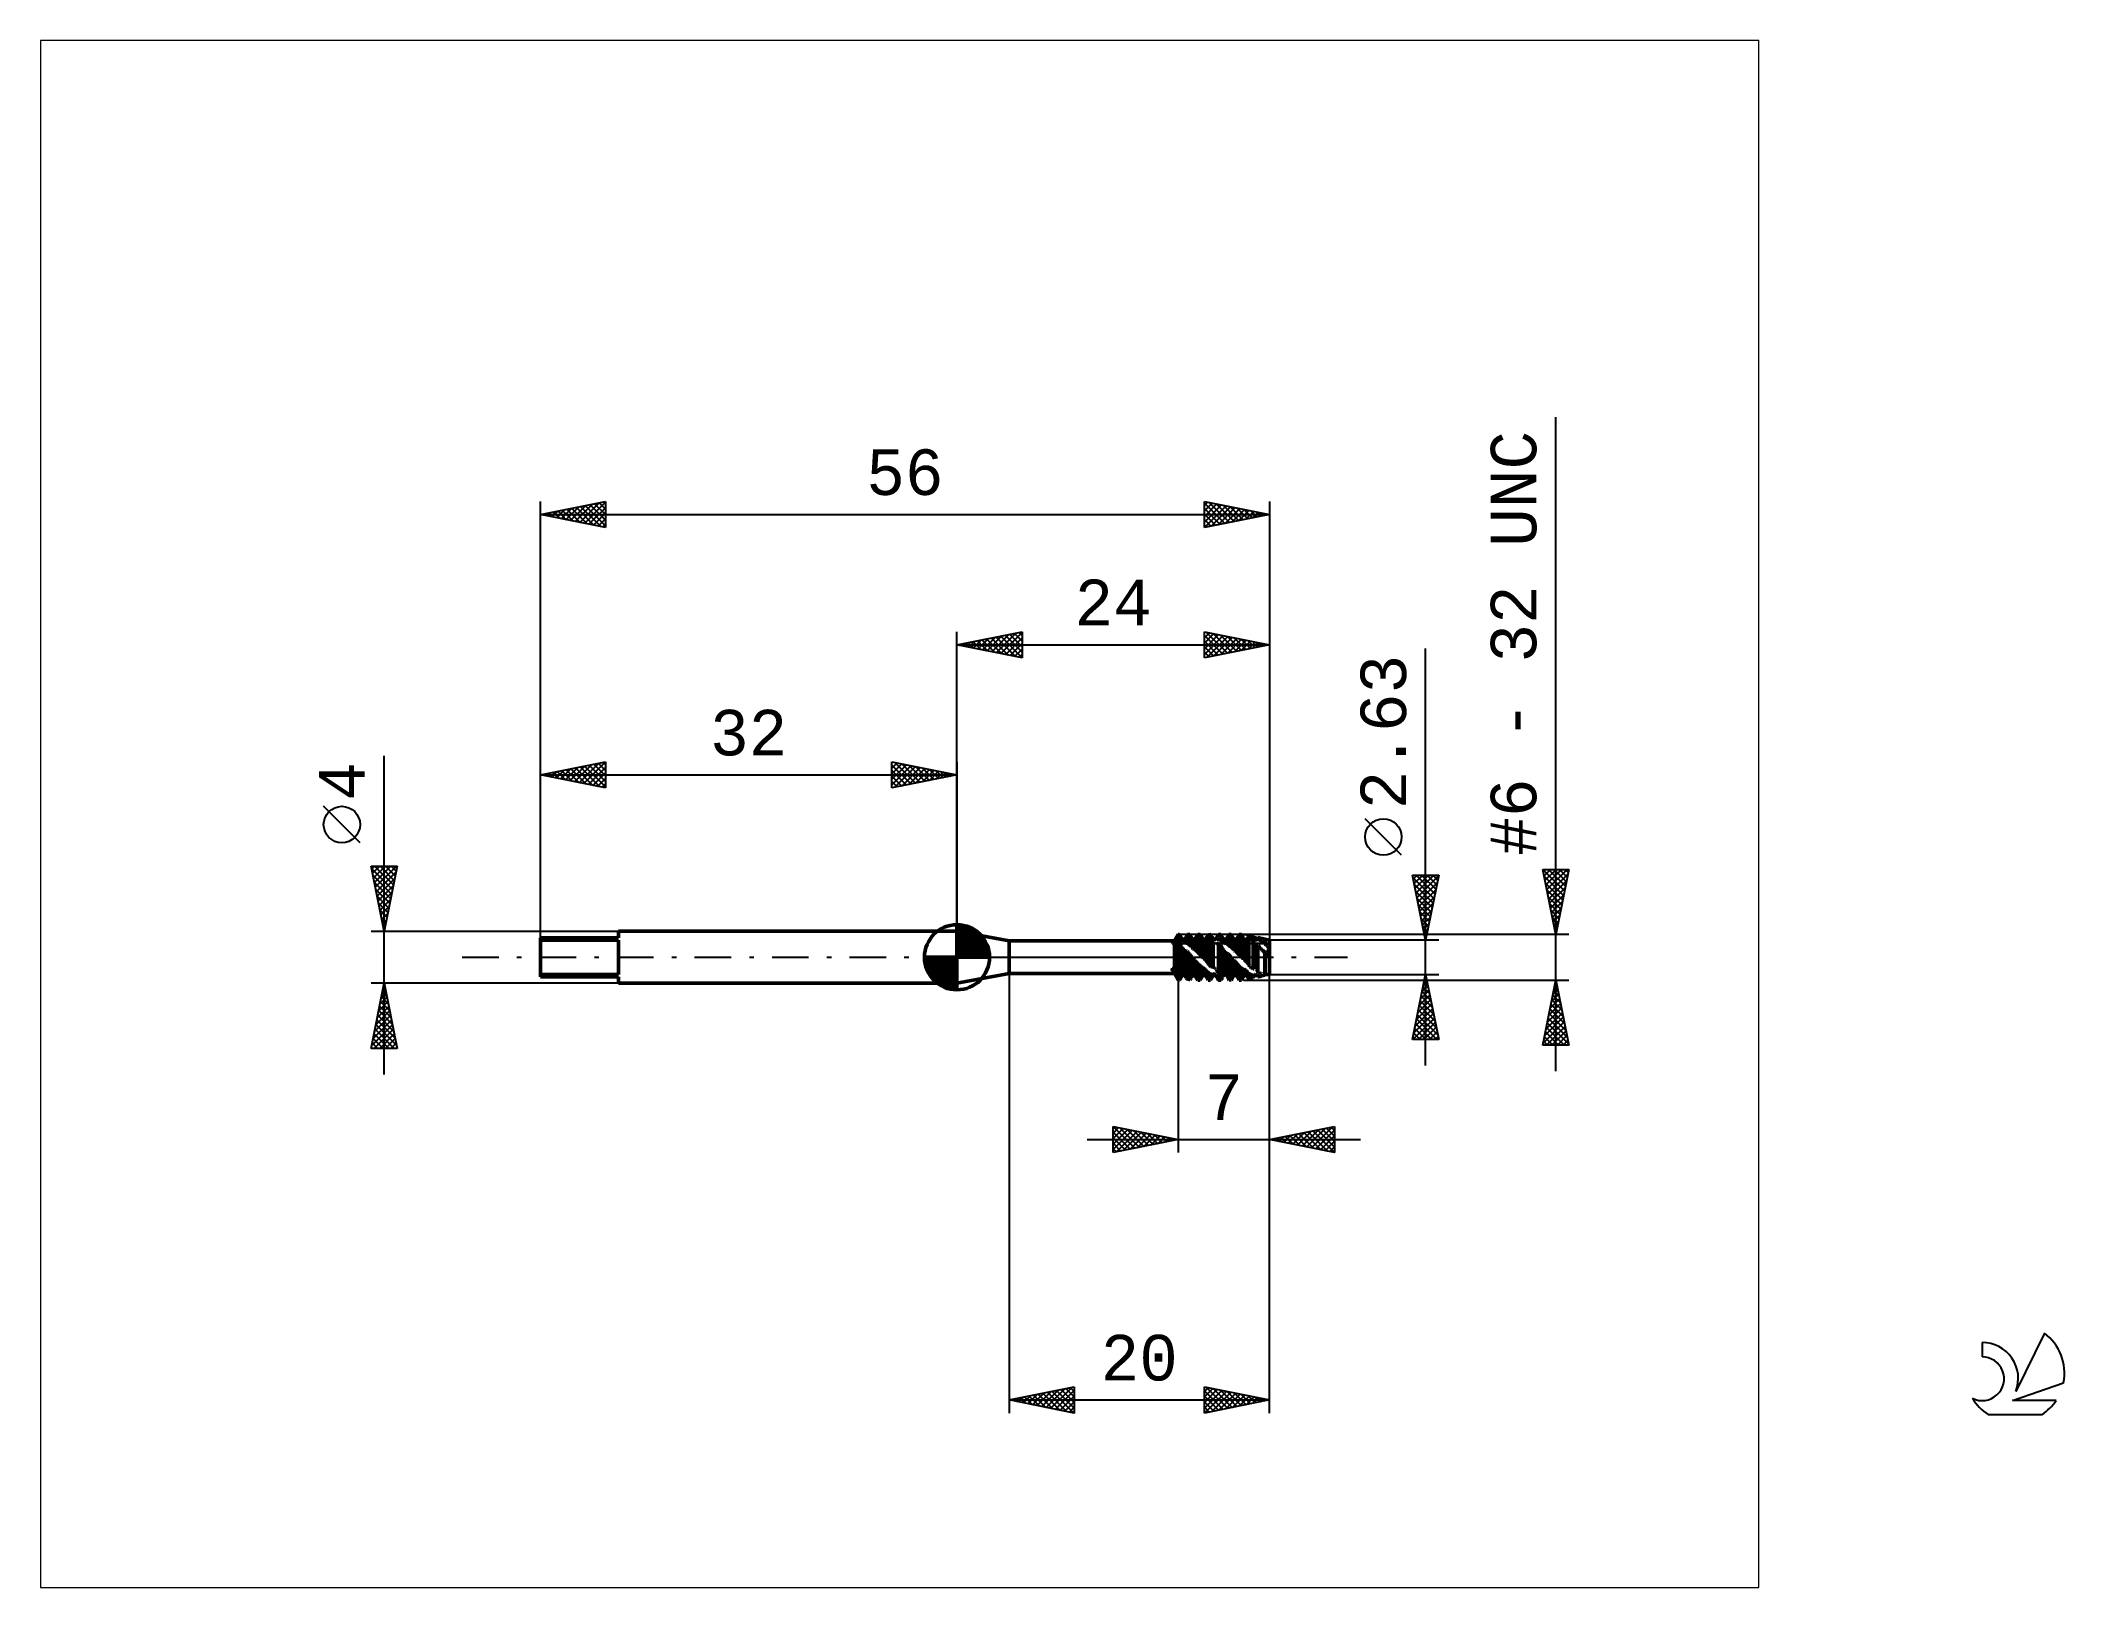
# Model space of a CAD drawing. Header units: millimetres. Extents: x -70 to 85, y -48 to 70.
import ezdxf
from ezdxf.enums import TextEntityAlignment as Align

# ---------------------------------------------------------------- set-up
doc = ezdxf.new("R2010")
doc.units = ezdxf.units.MM
doc.header["$LTSCALE"] = 7
doc.linetypes.add('LONGDASH_DASH', pattern=[0.85, 0.4, -0.2, 0.05, -0.2])
for name, color, linetype in [('1', 4, 'CONTINUOUS'), ('2', 7, 'CONTINUOUS'), ('4', 2, 'LONGDASH_DASH'), ('CUT', 1, 'CONTINUOUS'), ('INFTOTAL', 9, 'CONTINUOUS'), ('NOCUT', 7, 'CONTINUOUS'), ('SK1', 4, 'CONTINUOUS'), ('SK2', 7, 'CONTINUOUS'), ('SK4', 2, 'LONGDASH_DASH'), ('SK6', 5, 'CONTINUOUS')]:
    doc.layers.add(name, color=color, linetype=linetype)
doc.styles.get("Standard").update_dxf_attribs({"font": 'Monospac821 BT'})

msp = doc.modelspace()

# ---------------------------------------------------------------- texts
at = {"layer": '2', "color": 7, "linetype": 'CONTINUOUS', "lineweight": 25}
for s, p in [('#6 - 32 UNC', (44.5, 24.11)), ('2.63', (34.5, 17.29))]:
    msp.add_text(s, height=3.5, rotation=90, dxfattribs=at).set_placement(p, align=Align.CENTER)
for s, p in [('24', (12, 25.5)), ('7', (20.5, -12.5)), ('20', (14, -32.5))]:
    msp.add_text(s, height=3.5, dxfattribs=at).set_placement(p, align=Align.CENTER)
at = {"layer": 'SK2', "color": 7, "linetype": 'CONTINUOUS', "lineweight": 25}
for s, p in [('56', (-4, 35.5)), ('32', (-16, 15.5))]:
    msp.add_text(s, height=3.5, dxfattribs=at).set_placement(p, align=Align.CENTER)
msp.add_text('4', height=3.5, rotation=90, dxfattribs=at).set_placement((-45.5, 13.51), align=Align.CENTER)

# ---------------------------------------------------------------- linework, layer by layer
at = {"layer": '1', "color": 4, "linetype": 'CONTINUOUS', "lineweight": 50}
for p, q in [((4, 1.25), (0, 2)), ((0, -2), (0, 2)), ((16.71, 1.25), (17, 1.75)), ((16.89, 1.54), (16.91, 1.56)), ((16.91, 1.56), (16.92, 1.58)), ((16.92, 1.58), (16.93, 1.6)), ((16.93, 1.6), (16.95, 1.62)), ((16.95, 1.62), (16.96, 1.64)), ((16.96, 1.64), (16.97, 1.66)), ((16.97, 1.66), (16.98, 1.67)), ((16.97, 1.16), (16.97, 1.66)), ((16.98, 1.68), (16.99, 1.68)), ((16.98, 1.67), (16.98, 1.68)), ((16.98, 1.67), (16.98, 1.67)), ((16.99, 1.69), (17, 1.7)), ((16.99, 1.68), (16.99, 1.69)), ((17, 1.75), (17.09, 1.75)), ((17, -1.75), (17, 1.75)), ((17.01, 1.7), (17, 1.7)), ((17, 1.7), (17, 1.7)), ((17.03, 1.69), (17.01, 1.7)), ((17.04, 1.69), (17.03, 1.69)), ((17.05, 1.68), (17.04, 1.69)), ((17.07, 1.68), (17.05, 1.68)), ((17.08, 1.68), (17.07, 1.68)), ((17.09, 1.67), (17.08, 1.68)), ((17.3, 1.39), (17.09, 1.75)), ((17.09, 1.67), (17.09, 1.75)), ((17.12, 1.62), (17.09, 1.67)), ((17.14, 1.58), (17.12, 1.62)), ((17.16, 1.53), (17.14, 1.58)), ((17.49, 1.39), (17.7, 1.75)), ((17.7, 1.75), (17.89, 1.75)), ((17.7, 1.3), (17.7, 1.75)), ((18.1, 1.39), (17.89, 1.75)), ((17.89, 1.14), (17.89, 1.75)), ((18.28, 1.39), (18.5, 1.75)), ((18.5, 1.75), (18.68, 1.75)), ((18.5, 0.49), (18.5, 1.75)), ((18.78, 1.58), (18.68, 1.75)), ((18.68, 0.27), (18.68, 1.75)), ((18.79, 1.57), (18.78, 1.58)), ((18.79, 1.56), (18.79, 1.57)), ((18.8, 1.55), (18.79, 1.56)), ((19.21, 1.54), (19.23, 1.57)), ((19.21, 1.55), (19.23, 1.57)), ((19.23, 1.57), (19.25, 1.6)), ((19.23, 1.57), (19.24, 1.6)), ((19.24, 1.6), (19.25, 1.62)), ((19.25, 1.62), (19.26, 1.65)), ((19.25, 1.6), (19.27, 1.62)), ((19.26, 1.65), (19.28, 1.67)), ((19.27, 1.62), (19.29, 1.65)), ((19.28, 1.67), (19.29, 1.7)), ((19.29, 1.7), (19.32, 1.71)), ((19.32, 1.64), (19.29, 1.65)), ((19.29, -0.47), (19.29, 1.65)), ((19.32, 1.71), (19.34, 1.71)), ((19.34, 1.62), (19.32, 1.64)), ((19.34, 1.71), (19.37, 1.72)), ((19.37, 1.61), (19.34, 1.62)), ((19.37, 1.72), (19.4, 1.73)), ((19.4, 1.6), (19.37, 1.61)), ((19.4, 1.73), (19.42, 1.73)), ((19.42, 1.58), (19.4, 1.6)), ((19.42, 1.73), (19.45, 1.74)), ((19.45, 1.57), (19.42, 1.58)), ((19.45, 1.74), (19.47, 1.74)), ((19.47, 1.56), (19.45, 1.57)), ((19.5, 1.7), (19.47, 1.74)), ((19.49, 1.51), (19.47, 1.56)), ((19.47, -0.69), (19.47, 1.56)), ((19.52, 1.67), (19.5, 1.7)), ((19.54, 1.63), (19.52, 1.67)), ((19.56, 1.59), (19.54, 1.63)), ((19.59, 1.56), (19.56, 1.59)), ((19.61, 1.52), (19.59, 1.56)), ((19.87, 1.39), (20.08, 1.75)), ((19.98, 1.53), (20.01, 1.57)), ((20.01, 1.57), (20.03, 1.61)), ((20.03, 1.61), (20.06, 1.64)), ((20.06, 1.64), (20.08, 1.67)), ((20.08, 1.75), (20.27, 1.75)), ((20.08, 1.67), (20.08, 1.75)), ((20.11, 1.66), (20.08, 1.67)), ((20.14, 1.65), (20.11, 1.66)), ((20.16, 1.64), (20.14, 1.65)), ((20.19, 1.63), (20.16, 1.64)), ((20.22, 1.62), (20.19, 1.63)), ((20.24, 1.6), (20.22, 1.62)), ((20.27, 1.59), (20.24, 1.6)), ((20.48, 1.39), (20.27, 1.75)), ((20.27, 1.59), (20.27, 1.75)), ((20.29, 1.54), (20.27, 1.59)), ((20.67, 1.39), (20.88, 1.75)), ((20.88, 1.75), (21.06, 1.75)), ((20.88, 1.14), (20.88, 1.75)), ((21.27, 1.39), (21.06, 1.75)), ((21.06, 0.96), (21.06, 1.75)), ((21.46, 1.39), (21.67, 1.75)), ((21.67, 1.75), (21.78, 1.75)), ((21.67, 0.27), (21.67, 1.75)), ((21.8, 1.75), (21.78, 1.75)), ((21.81, 1.75), (21.8, 1.75)), ((21.82, 1.75), (21.81, 1.75)), ((21.83, 1.75), (21.82, 1.75)), ((21.84, 1.75), (21.83, 1.75)), ((21.86, 1.75), (21.84, 1.75)), ((21.88, 1.71), (21.86, 1.75)), ((21.86, 0.04), (21.86, 1.75)), ((21.9, 1.68), (21.88, 1.71)), ((21.92, 1.64), (21.9, 1.68)), ((21.94, 1.6), (21.92, 1.64)), ((21.96, 1.56), (21.94, 1.6)), ((21.98, 1.53), (21.96, 1.56)), ((22.36, 1.54), (22.38, 1.58)), ((22.38, 1.58), (22.4, 1.61)), ((22.4, 1.61), (22.41, 1.64)), ((22.45, 1.64), (22.41, 1.64)), ((22.49, 1.64), (22.45, 1.64)), ((22.52, 1.63), (22.49, 1.64)), ((22.56, 1.63), (22.52, 1.63)), ((22.6, 1.62), (22.56, 1.63)), ((22.63, 1.62), (22.6, 1.62)), ((22.65, 1.61), (22.63, 1.62)), ((22.74, 1.59), (22.63, 1.62)), ((22.67, 1.61), (22.65, 1.61)), ((22.69, 1.6), (22.67, 1.61)), ((22.71, 1.6), (22.69, 1.6)), ((22.73, 1.59), (22.71, 1.6)), ((22.74, 1.59), (22.73, 1.59)), ((22.76, 1.57), (22.74, 1.59)), ((22.86, 1.39), (22.74, 1.59)), ((22.74, 1.59), (22.74, 1.59)), ((22.77, 1.54), (22.76, 1.57)), ((4, 1.25), (16.71, 1.25)), ((4, -1.25), (4, 1.25)), ((16.52, 1.19), (16.53, 1.2)), ((16.52, 1.19), (16.52, 1.19)), ((16.52, 1.18), (16.52, 1.19)), ((16.52, 1.18), (16.52, 1.18)), ((16.52, 1.17), (16.52, 1.18)), ((16.52, 1.17), (16.52, 1.17)), ((16.53, 1.16), (16.52, 1.17)), ((16.53, 1.2), (16.54, 1.2)), ((16.53, 1.2), (16.53, 1.2)), ((16.53, 1.16), (16.53, 1.16)), ((16.54, 1.15), (16.53, 1.16)), ((16.54, 1.21), (16.55, 1.21)), ((16.54, 1.2), (16.54, 1.21)), ((16.55, 1.14), (16.54, 1.15)), ((16.55, 1.21), (16.56, 1.21)), ((16.55, 1.14), (16.55, 1.14)), ((16.56, 1.13), (16.55, 1.14)), ((16.56, 1.21), (16.57, 1.21)), ((16.57, 1.12), (16.56, 1.13)), ((16.57, 1.21), (16.58, 1.22)), ((16.58, 1.11), (16.57, 1.12)), ((16.58, 1.22), (16.59, 1.22)), ((16.59, 1.1), (16.58, 1.11)), ((16.59, 1.22), (16.6, 1.22)), ((16.61, 1.1), (16.59, 1.1)), ((16.6, 1.22), (16.61, 1.22)), ((16.61, 1.22), (16.63, 1.22)), ((16.62, 1.09), (16.61, 1.1)), ((16.63, 1.08), (16.62, 1.09)), ((16.63, 1.22), (16.64, 1.22)), ((16.64, 1.07), (16.63, 1.08)), ((16.64, 1.22), (16.65, 1.22)), ((16.66, 1.06), (16.64, 1.07)), ((16.65, 1.22), (16.67, 1.22)), ((16.67, 1.05), (16.66, 1.06)), ((16.67, 1.22), (16.68, 1.22)), ((16.68, 1.05), (16.67, 1.05)), ((16.68, 1.22), (16.7, 1.22)), ((16.7, 1.04), (16.68, 1.05)), ((16.7, 1.22), (16.71, 1.22)), ((16.71, 1.03), (16.7, 1.04)), ((16.71, 1.22), (16.71, 1.25)), ((16.71, 1.22), (16.72, 1.24)), ((16.71, 1.03), (16.72, 1.03)), ((16.71, -0.83), (16.71, 1.03)), ((16.72, 1.24), (16.73, 1.25)), ((16.72, 1.03), (16.73, 1.03)), ((16.73, 1.27), (16.74, 1.29)), ((16.73, 1.25), (16.73, 1.27)), ((16.73, 1.03), (16.74, 1.03)), ((16.74, 1.29), (16.75, 1.3)), ((16.74, 1.03), (16.75, 1.04)), ((16.75, 1.3), (16.76, 1.32)), ((16.75, 1.04), (16.76, 1.04)), ((16.76, 1.32), (16.77, 1.34)), ((16.76, 1.04), (16.78, 1.05)), ((16.77, 1.34), (16.78, 1.35)), ((16.78, 1.35), (16.79, 1.37)), ((16.78, 1.05), (16.79, 1.06)), ((16.79, 1.37), (16.8, 1.39)), ((16.79, 1.06), (16.82, 1.07)), ((16.8, 1.39), (16.81, 1.4)), ((16.81, 1.4), (16.82, 1.42)), ((16.82, 1.42), (16.83, 1.44)), ((16.82, 1.07), (16.84, 1.08)), ((16.83, 1.44), (16.84, 1.45)), ((16.84, 1.45), (16.85, 1.47)), ((16.84, 1.08), (16.87, 1.1)), ((16.85, 1.47), (16.86, 1.48)), ((16.86, 1.5), (16.87, 1.51)), ((16.86, 1.48), (16.86, 1.5)), ((16.87, 1.51), (16.88, 1.52)), ((16.87, 1.1), (16.89, 1.11)), ((16.88, 1.52), (16.89, 1.54)), ((16.89, 1.11), (16.92, 1.13)), ((16.92, 1.13), (16.94, 1.14)), ((16.94, 1.14), (16.97, 1.16)), ((16.98, 1.44), (16.97, 1.44)), ((16.97, 1.16), (16.98, 1.16)), ((16.98, 1.43), (16.98, 1.44)), ((16.99, 1.43), (16.98, 1.43)), ((16.98, 1.16), (16.99, 1.16)), ((16.98, 1.16), (16.98, 1.16)), ((16.98, 1.16), (16.98, 1.16)), ((16.99, 1.43), (16.99, 1.43)), ((17, 1.42), (16.99, 1.43)), ((16.99, 1.16), (17, 1.17)), ((16.99, 1.16), (16.99, 1.16)), ((17, 1.42), (17, 1.42)), ((17.04, 1.39), (17, 1.42)), ((17.01, 1.15), (17, 1.17)), ((17, 1.17), (17, 1.17)), ((17.03, 1.14), (17.01, 1.15)), ((17.04, 1.13), (17.03, 1.14)), ((17.09, 1.37), (17.04, 1.39)), ((17.05, 1.12), (17.04, 1.13)), ((17.07, 1.11), (17.05, 1.12)), ((17.08, 1.09), (17.07, 1.11)), ((17.09, 1.08), (17.08, 1.09)), ((17.13, 1.35), (17.09, 1.37)), ((17.11, 1.04), (17.09, 1.08)), ((17.09, -1.29), (17.09, 1.08)), ((17.13, 1), (17.11, 1.04)), ((17.18, 1.33), (17.13, 1.35)), ((17.15, 0.96), (17.13, 1)), ((17.17, 0.92), (17.15, 0.96)), ((17.19, 1.48), (17.16, 1.53)), ((17.19, 0.88), (17.17, 0.92)), ((17.23, 1.32), (17.18, 1.33)), ((17.21, 1.42), (17.19, 1.48)), ((17.21, 0.84), (17.19, 0.88)), ((17.24, 1.37), (17.21, 1.42)), ((17.23, 0.8), (17.21, 0.84)), ((17.27, 1.3), (17.23, 1.32)), ((17.24, 0.78), (17.23, 0.8)), ((17.27, 1.3), (17.24, 1.37)), ((17.25, 0.76), (17.24, 0.78)), ((17.26, 0.75), (17.25, 0.76)), ((17.27, 0.73), (17.26, 0.75)), ((17.28, 1.29), (17.27, 1.3)), ((17.28, 0.71), (17.27, 0.73)), ((17.28, 1.28), (17.28, 1.29)), ((17.29, 1.27), (17.28, 1.28)), ((17.29, 0.7), (17.28, 0.71)), ((17.29, 1.26), (17.29, 1.27)), ((17.29, 1.25), (17.29, 1.26)), ((17.3, 1.24), (17.29, 1.25)), ((17.3, 0.68), (17.29, 0.7)), ((17.3, 1.39), (17.49, 1.39)), ((17.3, 1.23), (17.3, 1.39)), ((17.3, 1.23), (17.3, 1.24)), ((17.33, 1.22), (17.3, 1.23)), ((17.33, 0.66), (17.3, 0.68)), ((17.3, -1.16), (17.3, 0.68)), ((17.36, 1.21), (17.33, 1.22)), ((17.36, 0.64), (17.33, 0.66)), ((17.38, 1.2), (17.36, 1.21)), ((17.38, 0.61), (17.36, 0.64)), ((17.41, 1.18), (17.38, 1.2)), ((17.41, 0.59), (17.38, 0.61)), ((17.44, 1.17), (17.41, 1.18)), ((17.44, 0.57), (17.41, 0.59)), ((17.46, 1.16), (17.44, 1.17)), ((17.46, 0.54), (17.44, 0.57)), ((17.49, 1.14), (17.46, 1.16)), ((17.49, 0.52), (17.46, 0.54)), ((17.49, 1.14), (17.49, 1.39)), ((17.49, 1.15), (17.5, 1.15)), ((17.49, 1.14), (17.49, 1.15)), ((17.5, 0.52), (17.49, 0.52)), ((17.49, -1.25), (17.49, 0.52)), ((17.5, 1.15), (17.51, 1.16)), ((17.51, 0.51), (17.5, 0.52)), ((17.51, 1.16), (17.52, 1.17)), ((17.51, 1.16), (17.51, 1.16)), ((17.52, 0.5), (17.51, 0.51)), ((17.52, 1.17), (17.53, 1.18)), ((17.52, 1.17), (17.52, 1.17)), ((17.53, 0.5), (17.52, 0.5)), ((17.53, 1.18), (17.55, 1.2)), ((17.62, 1.12), (17.53, 1.18)), ((17.54, 0.5), (17.53, 0.5)), ((17.55, 0.49), (17.54, 0.5)), ((17.55, 1.2), (17.58, 1.22)), ((17.56, 0.49), (17.55, 0.49)), ((17.58, 0.48), (17.56, 0.49)), ((17.58, 1.22), (17.6, 1.24)), ((17.6, 0.47), (17.58, 0.48)), ((17.6, 1.24), (17.63, 1.26)), ((17.62, 0.46), (17.6, 0.47)), ((17.71, 1.06), (17.62, 1.12)), ((17.64, 0.45), (17.62, 0.46)), ((17.63, 1.26), (17.65, 1.27)), ((17.66, 0.44), (17.64, 0.45)), ((17.65, 1.27), (17.68, 1.29)), ((17.68, 0.43), (17.66, 0.44)), ((17.68, 1.29), (17.7, 1.3)), ((17.7, 0.42), (17.68, 0.43)), ((17.73, 1.28), (17.7, 1.3)), ((17.73, 0.38), (17.7, 0.42)), ((17.7, -1.67), (17.7, 0.42)), ((17.79, 1), (17.71, 1.06)), ((17.75, 1.26), (17.73, 1.28)), ((17.75, 0.35), (17.73, 0.38)), ((17.78, 1.24), (17.75, 1.26)), ((17.78, 0.32), (17.75, 0.35)), ((17.81, 1.21), (17.78, 1.24)), ((17.81, 0.29), (17.78, 0.32)), ((17.88, 0.93), (17.79, 1)), ((17.83, 1.19), (17.81, 1.21)), ((17.83, 0.26), (17.81, 0.29)), ((17.86, 1.16), (17.83, 1.19)), ((17.86, 0.22), (17.83, 0.26)), ((17.89, 1.14), (17.86, 1.16)), ((17.89, 0.19), (17.86, 0.22)), ((17.97, 0.86), (17.88, 0.93)), ((17.91, 1.09), (17.89, 1.14)), ((17.91, 0.16), (17.89, 0.19)), ((17.89, -1.72), (17.89, 0.19)), ((17.94, 1.04), (17.91, 1.09)), ((17.93, 0.13), (17.91, 0.16)), ((17.95, 0.11), (17.93, 0.13)), ((17.96, 0.99), (17.94, 1.04)), ((17.97, 0.08), (17.95, 0.11)), ((17.99, 0.93), (17.96, 0.99)), ((18.06, 0.79), (17.97, 0.86)), ((17.99, 0.05), (17.97, 0.08)), ((18.01, 0.89), (17.99, 0.93)), ((18.01, 0.03), (17.99, 0.05)), ((18.04, 0.84), (18.01, 0.89)), ((18.03, 0), (18.01, 0.03)), ((18.03, 0), (18.03, 0)), ((18.06, 0.79), (18.04, 0.84)), ((18.07, 0.78), (18.06, 0.79)), ((18.07, 0.77), (18.07, 0.78)), ((18.08, 0.76), (18.07, 0.77)), ((18.08, 0.75), (18.08, 0.76)), ((18.09, 0.74), (18.08, 0.75)), ((18.09, 0.73), (18.09, 0.74)), ((18.1, 0.72), (18.09, 0.73)), ((18.1, 1.39), (18.28, 1.39)), ((18.1, 0.72), (18.1, 1.39)), ((18.12, 0.69), (18.1, 0.72)), ((18.15, 0.67), (18.12, 0.69)), ((18.18, 0.65), (18.15, 0.67)), ((18.2, 0.63), (18.18, 0.65)), ((18.23, 0.6), (18.2, 0.63)), ((18.26, 0.58), (18.23, 0.6)), ((18.28, 0.56), (18.26, 0.58)), ((18.28, 0.56), (18.28, 1.39)), ((18.28, 0.56), (18.29, 0.56)), ((18.29, 0.56), (18.3, 0.56)), ((18.29, 0.56), (18.29, 0.56)), ((18.31, 0.56), (18.3, 0.56)), ((18.3, 0.56), (18.3, 0.56)), ((18.32, 0.56), (18.31, 0.56)), ((18.31, 0.56), (18.31, 0.56)), ((18.41, 0.47), (18.32, 0.56)), ((18.35, 0.55), (18.32, 0.56)), ((18.37, 0.54), (18.35, 0.55)), ((18.4, 0.54), (18.37, 0.54)), ((18.42, 0.53), (18.4, 0.54)), ((18.5, 0.39), (18.41, 0.47)), ((18.45, 0.52), (18.42, 0.53)), ((18.47, 0.5), (18.45, 0.52)), ((18.5, 0.49), (18.47, 0.5)), ((18.52, 0.46), (18.5, 0.49)), ((18.59, 0.3), (18.5, 0.39)), ((18.55, 0.43), (18.52, 0.46)), ((18.57, 0.39), (18.55, 0.43)), ((18.6, 0.36), (18.57, 0.39)), ((18.68, 0.21), (18.59, 0.3)), ((18.63, 0.33), (18.6, 0.36)), ((18.65, 0.3), (18.63, 0.33)), ((18.68, 0.27), (18.65, 0.3)), ((18.71, 0.23), (18.68, 0.27)), ((18.77, 0.12), (18.68, 0.21)), ((18.73, 0.19), (18.71, 0.23)), ((18.75, 0.16), (18.73, 0.19)), ((18.78, 0.12), (18.75, 0.16)), ((18.86, 0.03), (18.77, 0.12)), ((18.81, 0.09), (18.78, 0.12)), ((18.81, 1.54), (18.8, 1.55)), ((18.81, 1.53), (18.81, 1.54)), ((18.82, 1.52), (18.81, 1.53)), ((18.83, 0.06), (18.81, 0.09)), ((18.82, 1.51), (18.82, 1.52)), ((18.83, 1.49), (18.82, 1.51)), ((18.84, 1.47), (18.83, 1.49)), ((18.86, 0.03), (18.83, 0.06)), ((18.85, 1.45), (18.84, 1.47)), ((18.86, 1.44), (18.85, 1.45)), ((18.87, 1.42), (18.86, 1.44)), ((18.86, 0.02), (18.86, 0.03)), ((18.87, 0.01), (18.86, 0.02)), ((18.88, 1.4), (18.87, 1.42)), ((18.88, 0), (18.87, 0.01)), ((18.87, 0.01), (18.87, 0.01)), ((18.89, 1.38), (18.88, 1.4)), ((18.88, 0), (18.88, 0)), ((18.92, 1.38), (18.89, 1.38)), ((18.89, -0.02), (18.89, 1.38)), ((18.95, 1.38), (18.92, 1.38)), ((18.97, 1.37), (18.95, 1.38)), ((19, 1.37), (18.97, 1.37)), ((19.02, 1.37), (19, 1.37)), ((19.05, 1.36), (19.02, 1.37)), ((19.08, 1.36), (19.05, 1.36)), ((19.08, 1.36), (19.09, 1.37)), ((19.08, -0.2), (19.08, 1.36)), ((19.09, 1.37), (19.1, 1.38)), ((19.1, 1.38), (19.11, 1.4)), ((19.11, 1.4), (19.12, 1.41)), ((19.12, 1.41), (19.13, 1.43)), ((19.13, 1.43), (19.14, 1.44)), ((19.14, 1.44), (19.15, 1.46)), ((19.15, 1.46), (19.17, 1.49)), ((19.17, 1.49), (19.19, 1.51)), ((19.19, 1.51), (19.21, 1.54)), ((19.51, 1.47), (19.49, 1.51)), ((19.53, 1.43), (19.51, 1.47)), ((19.53, 1.44), (19.55, 1.45)), ((19.55, 1.38), (19.53, 1.43)), ((19.55, 1.45), (19.57, 1.45)), ((19.58, 1.34), (19.55, 1.38)), ((19.57, 1.45), (19.59, 1.45)), ((19.6, 1.3), (19.58, 1.34)), ((19.59, 1.45), (19.61, 1.45)), ((19.62, 1.26), (19.6, 1.3)), ((19.63, 1.48), (19.61, 1.52)), ((19.61, 1.45), (19.63, 1.45)), ((19.63, 1.24), (19.62, 1.26)), ((19.64, 1.47), (19.63, 1.48)), ((19.69, 1.39), (19.63, 1.48)), ((19.65, 1.45), (19.63, 1.45)), ((19.64, 1.22), (19.63, 1.24)), ((19.64, 1.46), (19.64, 1.47)), ((19.64, 1.47), (19.64, 1.47)), ((19.65, 1.46), (19.64, 1.46)), ((19.64, 1.46), (19.64, 1.46)), ((19.65, 1.2), (19.64, 1.22)), ((19.65, 1.45), (19.65, 1.46)), ((19.66, 1.44), (19.65, 1.45)), ((19.65, 1.45), (19.65, 1.45)), ((19.66, 1.18), (19.65, 1.2)), ((19.66, 1.43), (19.66, 1.44)), ((19.67, 1.42), (19.66, 1.43)), ((19.67, 1.16), (19.66, 1.18)), ((19.67, 1.41), (19.67, 1.42)), ((19.68, 1.4), (19.67, 1.41)), ((19.68, 1.14), (19.67, 1.16)), ((19.68, 1.39), (19.68, 1.4)), ((19.69, 1.38), (19.68, 1.39)), ((19.69, 1.12), (19.68, 1.14)), ((19.69, 1.39), (19.87, 1.39)), ((19.69, 1.38), (19.69, 1.39)), ((19.71, 1.38), (19.69, 1.38)), ((19.69, -0.75), (19.69, 1.12)), ((19.74, 1.38), (19.71, 1.38)), ((19.77, 1.38), (19.74, 1.38)), ((19.79, 1.38), (19.77, 1.38)), ((19.82, 1.37), (19.79, 1.38)), ((19.84, 1.37), (19.82, 1.37)), ((19.87, 1.36), (19.84, 1.37)), ((19.87, 1.36), (19.87, 1.39)), ((19.87, 1.36), (19.88, 1.37)), ((19.88, 1.38), (19.89, 1.39)), ((19.88, 1.37), (19.88, 1.38)), ((19.89, 1.4), (19.9, 1.41)), ((19.89, 1.39), (19.89, 1.4)), ((19.9, 1.41), (19.91, 1.42)), ((19.9, 1.41), (19.9, 1.41)), ((19.91, 1.42), (19.93, 1.46)), ((20, 1.4), (19.91, 1.42)), ((19.93, 1.46), (19.96, 1.5)), ((19.94, 1.03), (19.96, 1.04)), ((19.96, 1.5), (19.98, 1.53)), ((19.96, 1.04), (19.98, 1.05)), ((19.98, 1.05), (20, 1.06)), ((20.09, 1.38), (20, 1.4)), ((20, 1.06), (20.02, 1.07)), ((20.02, 1.07), (20.04, 1.07)), ((20.04, 1.07), (20.06, 1.08)), ((20.06, 1.08), (20.08, 1.08)), ((20.11, 1.06), (20.08, 1.08)), ((20.08, -1.29), (20.08, 1.08)), ((20.18, 1.34), (20.09, 1.38)), ((20.14, 1.03), (20.11, 1.06)), ((20.16, 1.01), (20.14, 1.03)), ((20.19, 0.98), (20.16, 1.01)), ((20.27, 1.31), (20.18, 1.34)), ((20.22, 0.95), (20.19, 0.98)), ((20.24, 0.92), (20.22, 0.95)), ((20.27, 0.9), (20.24, 0.92)), ((20.35, 1.27), (20.27, 1.31)), ((20.29, 0.86), (20.27, 0.9)), ((20.27, -1.43), (20.27, 0.9)), ((20.32, 1.48), (20.29, 1.54)), ((20.31, 0.82), (20.29, 0.86)), ((20.33, 0.78), (20.31, 0.82)), ((20.34, 1.43), (20.32, 1.48)), ((20.35, 0.74), (20.33, 0.78)), ((20.37, 1.38), (20.34, 1.43)), ((20.44, 1.22), (20.35, 1.27)), ((20.37, 0.7), (20.35, 0.74)), ((20.39, 1.33), (20.37, 1.38)), ((20.39, 0.66), (20.37, 0.7)), ((20.42, 1.27), (20.39, 1.33)), ((20.41, 0.63), (20.39, 0.66)), ((20.42, 0.61), (20.41, 0.63)), ((20.44, 1.22), (20.42, 1.27)), ((20.43, 0.59), (20.42, 0.61)), ((20.44, 0.58), (20.43, 0.59)), ((20.45, 1.21), (20.44, 1.22)), ((20.45, 0.56), (20.44, 0.58)), ((20.45, 1.2), (20.45, 1.21)), ((20.46, 1.19), (20.45, 1.2)), ((20.46, 0.55), (20.45, 0.56)), ((20.47, 1.18), (20.46, 1.19)), ((20.47, 0.53), (20.46, 0.55)), ((20.47, 1.17), (20.47, 1.18)), ((20.48, 1.15), (20.47, 1.17)), ((20.48, 0.52), (20.47, 0.53)), ((20.48, 1.39), (20.67, 1.39)), ((20.48, 1.14), (20.48, 1.39)), ((20.48, 1.14), (20.48, 1.15)), ((20.51, 1.13), (20.48, 1.14)), ((20.51, 0.5), (20.48, 0.52)), ((20.48, -1.25), (20.48, 0.52)), ((20.53, 1.11), (20.51, 1.13)), ((20.53, 0.47), (20.51, 0.5)), ((20.56, 1.1), (20.53, 1.11)), ((20.56, 0.45), (20.53, 0.47)), ((20.59, 1.08), (20.56, 1.1)), ((20.59, 0.43), (20.56, 0.45)), ((20.61, 1.07), (20.59, 1.08)), ((20.61, 0.4), (20.59, 0.43)), ((20.64, 1.05), (20.61, 1.07)), ((20.64, 0.38), (20.61, 0.4)), ((20.67, 1.03), (20.64, 1.05)), ((20.67, 0.35), (20.64, 0.38)), ((20.67, 1.03), (20.67, 1.39)), ((20.67, 1.04), (20.68, 1.04)), ((20.67, 1.03), (20.67, 1.04)), ((20.68, 0.34), (20.67, 0.35)), ((20.67, -1.32), (20.67, 0.35)), ((20.68, 1.05), (20.69, 1.05)), ((20.68, 1.04), (20.68, 1.05)), ((20.69, 0.34), (20.68, 0.34)), ((20.69, 1.05), (20.7, 1.06)), ((20.69, 1.05), (20.69, 1.05)), ((20.7, 0.33), (20.69, 0.34)), ((20.7, 1.06), (20.73, 1.08)), ((20.79, 1), (20.7, 1.06)), ((20.7, 1.06), (20.7, 1.06)), ((20.71, 0.32), (20.7, 0.33)), ((20.72, 0.31), (20.71, 0.32)), ((20.73, 0.31), (20.72, 0.31)), ((20.73, 1.08), (20.75, 1.09)), ((20.74, 0.3), (20.73, 0.31)), ((20.76, 0.29), (20.74, 0.3)), ((20.75, 1.09), (20.78, 1.1)), ((20.78, 0.28), (20.76, 0.29)), ((20.78, 1.1), (20.8, 1.12)), ((20.8, 0.26), (20.78, 0.28)), ((20.88, 0.93), (20.79, 1)), ((20.8, 1.12), (20.83, 1.13)), ((20.82, 0.25), (20.8, 0.26)), ((20.84, 0.23), (20.82, 0.25)), ((20.83, 1.13), (20.85, 1.13)), ((20.86, 0.21), (20.84, 0.23)), ((20.85, 1.13), (20.88, 1.14)), ((20.88, 0.19), (20.86, 0.21)), ((20.9, 1.12), (20.88, 1.14)), ((20.97, 0.86), (20.88, 0.93)), ((20.9, 0.17), (20.88, 0.19)), ((20.88, -1.72), (20.88, 0.19)), ((20.93, 1.09), (20.9, 1.12)), ((20.92, 0.14), (20.9, 0.17)), ((20.95, 0.11), (20.92, 0.14)), ((20.96, 1.07), (20.93, 1.09)), ((20.97, 0.08), (20.95, 0.11)), ((20.98, 1.04), (20.96, 1.07)), ((21.06, 0.78), (20.97, 0.86)), ((20.99, 0.06), (20.97, 0.08)), ((21.01, 1.01), (20.98, 1.04)), ((21.01, 0.03), (20.99, 0.06)), ((21.04, 0.99), (21.01, 1.01)), ((21.04, 0), (21.01, 0.03)), ((21.06, 0.96), (21.04, 0.99)), ((21.04, 0), (21.04, 0)), ((21.09, 0.91), (21.06, 0.96)), ((21.15, 0.71), (21.06, 0.78)), ((21.11, 0.86), (21.09, 0.91)), ((21.14, 0.81), (21.11, 0.86)), ((21.16, 0.76), (21.14, 0.81)), ((21.24, 0.62), (21.15, 0.71)), ((21.19, 0.72), (21.16, 0.76)), ((21.21, 0.67), (21.19, 0.72)), ((21.24, 0.62), (21.21, 0.67)), ((21.25, 0.61), (21.24, 0.62)), ((21.24, 0.62), (21.24, 0.62)), ((21.25, 0.6), (21.25, 0.61)), ((21.26, 0.59), (21.25, 0.6)), ((21.26, 0.58), (21.26, 0.59)), ((21.27, 0.57), (21.26, 0.58)), ((21.27, 1.39), (21.46, 1.39)), ((21.27, 0.56), (21.27, 1.39)), ((21.27, 0.56), (21.27, 0.57)), ((21.3, 0.53), (21.27, 0.56)), ((21.33, 0.51), (21.3, 0.53)), ((21.35, 0.49), (21.33, 0.51)), ((21.38, 0.46), (21.35, 0.49)), ((21.41, 0.44), (21.38, 0.46)), ((21.43, 0.41), (21.41, 0.44)), ((21.46, 0.39), (21.43, 0.41)), ((21.46, 0.39), (21.46, 1.39)), ((21.47, 0.39), (21.46, 0.39)), ((21.46, 0.39), (21.46, 0.39)), ((21.48, 0.39), (21.47, 0.39)), ((21.49, 0.38), (21.48, 0.39)), ((21.48, 0.39), (21.48, 0.39)), ((21.5, 0.38), (21.49, 0.38)), ((21.49, 0.38), (21.49, 0.38)), ((21.57, 0.3), (21.5, 0.38)), ((21.52, 0.37), (21.5, 0.38)), ((21.55, 0.36), (21.52, 0.37)), ((21.57, 0.34), (21.55, 0.36)), ((21.6, 0.33), (21.57, 0.34)), ((21.65, 0.22), (21.57, 0.3)), ((21.62, 0.31), (21.6, 0.33)), ((21.65, 0.29), (21.62, 0.31)), ((21.67, 0.27), (21.65, 0.29)), ((21.73, 0.15), (21.65, 0.22)), ((21.7, 0.24), (21.67, 0.27)), ((21.72, 0.21), (21.7, 0.24)), ((21.75, 0.17), (21.72, 0.21)), ((21.81, 0.07), (21.73, 0.15)), ((21.78, 0.14), (21.75, 0.17)), ((21.8, 0.11), (21.78, 0.14)), ((21.83, 0.08), (21.8, 0.11)), ((21.89, -0.01), (21.81, 0.07)), ((21.86, 0.04), (21.83, 0.08)), ((21.87, 0.02), (21.86, 0.04)), ((21.89, -0.01), (21.87, 0.02)), ((22, 1.49), (21.98, 1.53)), ((22.01, 1.47), (22, 1.49)), ((22.02, 1.45), (22.01, 1.47)), ((22.03, 1.43), (22.02, 1.45)), ((22.04, 1.41), (22.03, 1.43)), ((22.05, 1.39), (22.04, 1.41)), ((22.06, 1.38), (22.05, 1.39)), ((22.07, 1.36), (22.06, 1.38)), ((22.09, 1.35), (22.07, 1.36)), ((22.07, -0.19), (22.07, 1.36)), ((22.12, 1.35), (22.09, 1.35)), ((22.15, 1.34), (22.12, 1.35)), ((22.17, 1.33), (22.15, 1.34)), ((22.2, 1.33), (22.17, 1.33)), ((22.23, 1.32), (22.2, 1.33)), ((22.2, 1.33), (22.21, 1.33)), ((22.21, 1.33), (22.22, 1.33)), ((22.22, 1.33), (22.23, 1.33)), ((22.23, 1.34), (22.24, 1.34)), ((22.23, 1.33), (22.23, 1.34)), ((22.25, 1.31), (22.23, 1.32)), ((22.24, 1.34), (22.25, 1.34)), ((22.25, 1.34), (22.26, 1.35)), ((22.25, 1.31), (22.26, 1.32)), ((22.25, -0.37), (22.25, 1.31)), ((22.26, 1.36), (22.27, 1.37)), ((22.26, 1.35), (22.26, 1.36)), ((22.26, 1.32), (22.27, 1.33)), ((22.27, 1.38), (22.28, 1.39)), ((22.27, 1.37), (22.27, 1.38)), ((22.27, 1.33), (22.28, 1.35)), ((22.28, 1.4), (22.29, 1.41)), ((22.28, 1.39), (22.28, 1.4)), ((22.28, 1.35), (22.29, 1.36)), ((22.29, 1.41), (22.31, 1.44)), ((22.29, 1.41), (22.3, 1.41)), ((22.29, 1.36), (22.3, 1.37)), ((22.3, 1.41), (22.31, 1.41)), ((22.3, 1.37), (22.31, 1.38)), ((22.31, 1.44), (22.33, 1.48)), ((22.31, 1.41), (22.32, 1.41)), ((22.31, 1.38), (22.32, 1.4)), ((22.32, 1.41), (22.33, 1.42)), ((22.32, 1.4), (22.34, 1.41)), ((22.33, 1.48), (22.34, 1.51)), ((22.33, 1.42), (22.34, 1.42)), ((22.33, 1.42), (22.33, 1.42)), ((22.34, 1.51), (22.36, 1.54)), ((22.34, 1.41), (22.35, 1.43)), ((22.35, 1.43), (22.36, 1.44)), ((22.36, 1.44), (22.38, 1.46)), ((22.38, 1.46), (22.39, 1.47)), ((22.39, 1.47), (22.4, 1.49)), ((22.4, 1.49), (22.41, 1.5)), ((22.46, 1.47), (22.41, 1.5)), ((22.41, -0.6), (22.41, 1.5)), ((22.51, 1.43), (22.46, 1.47)), ((22.5, 1.44), (22.55, 1.45)), ((22.55, 1.4), (22.51, 1.43)), ((22.55, 1.45), (22.61, 1.45)), ((22.6, 1.36), (22.55, 1.4)), ((22.65, 1.32), (22.6, 1.36)), ((22.66, 1.45), (22.61, 1.45)), ((22.7, 1.28), (22.65, 1.32)), ((22.72, 1.44), (22.66, 1.45)), ((22.74, 1.24), (22.7, 1.28)), ((22.77, 1.44), (22.72, 1.44)), ((22.75, 1.23), (22.74, 1.24)), ((22.74, 0), (22.74, 1.24)), ((22.74, -0.9), (22.74, 0)), ((22.76, 1.21), (22.75, 1.23)), ((22.76, 1.2), (22.76, 1.21)), ((22.77, 1.18), (22.76, 1.2)), ((22.78, 1.52), (22.77, 1.54)), ((22.83, 1.43), (22.77, 1.44)), ((22.78, 1.17), (22.77, 1.18)), ((22.79, 1.5), (22.78, 1.52)), ((22.79, 1.15), (22.78, 1.17)), ((22.8, 1.48), (22.79, 1.5)), ((22.79, 1.14), (22.79, 1.15)), ((22.8, 1.12), (22.79, 1.14)), ((22.81, 1.46), (22.8, 1.48)), ((22.81, 1.1), (22.8, 1.12)), ((22.83, 1.43), (22.81, 1.46)), ((22.82, 1.08), (22.81, 1.1)), ((22.83, 1.06), (22.82, 1.08)), ((22.83, 1.42), (22.83, 1.43)), ((22.84, 1.41), (22.83, 1.42)), ((22.84, 1.04), (22.83, 1.06)), ((22.84, 1.4), (22.84, 1.41)), ((22.85, 1.39), (22.84, 1.4)), ((22.85, 1.02), (22.84, 1.04)), ((22.85, 1.38), (22.85, 1.39)), ((22.86, 1.37), (22.85, 1.38)), ((22.86, 1.01), (22.85, 1.02)), ((22.86, 1.39), (23.05, 1.39)), ((22.86, 1.36), (22.86, 1.39)), ((22.86, 1.36), (22.86, 1.37)), ((22.89, 1.36), (22.86, 1.36)), ((22.89, 0.99), (22.86, 1.01)), ((22.86, -0.89), (22.86, 1.01)), ((22.92, 1.35), (22.89, 1.36)), ((22.92, 0.97), (22.89, 0.99)), ((22.94, 1.35), (22.92, 1.35)), ((22.94, 0.95), (22.92, 0.97)), ((22.97, 1.34), (22.94, 1.35)), ((22.97, 0.93), (22.94, 0.95)), ((22.99, 1.34), (22.97, 1.34)), ((22.99, 0.91), (22.97, 0.93)), ((23.02, 1.33), (22.99, 1.34)), ((23.02, 0.9), (22.99, 0.91)), ((23.05, 1.32), (23.02, 1.33)), ((23.05, 0.88), (23.02, 0.9)), ((23.05, 1.39), (23.12, 1.51)), ((23.05, 1.32), (23.05, 1.39)), ((23.05, 1.33), (23.06, 1.34)), ((23.05, 1.32), (23.05, 1.33)), ((23.05, 0.88), (23.06, 0.88)), ((23.05, -1.02), (23.05, 0.88)), ((23.06, 1.35), (23.07, 1.35)), ((23.06, 1.34), (23.06, 1.35)), ((23.06, 0.88), (23.07, 0.88)), ((23.07, 1.36), (23.08, 1.37)), ((23.07, 1.35), (23.07, 1.36)), ((23.07, 0.88), (23.08, 0.88)), ((23.08, 1.37), (23.09, 1.38)), ((23.14, 1.36), (23.08, 1.37)), ((23.08, 1.37), (23.08, 1.37)), ((23.08, 0.88), (23.09, 0.88)), ((23.09, 1.39), (23.1, 1.39)), ((23.09, 1.38), (23.09, 1.39)), ((23.09, 0.88), (23.1, 0.88)), ((23.1, 1.4), (23.11, 1.41)), ((23.1, 1.39), (23.1, 1.4)), ((23.1, 0.88), (23.11, 0.88)), ((23.11, 1.41), (23.12, 1.42)), ((23.11, 1.41), (23.11, 1.41)), ((23.11, 0.88), (23.12, 0.89)), ((23.65, 1.39), (23.12, 1.51)), ((23.12, 1.42), (23.12, 1.51)), ((23.16, 1.4), (23.12, 1.42)), ((23.12, 0.89), (23.12, 0.89)), ((23.12, 0.88), (23.12, 0.89)), ((23.12, 0.89), (23.12, 0.89)), ((23.12, 0.89), (23.12, 0.89)), ((23.12, 0.89), (23.12, 0.89)), ((23.12, 0.89), (23.12, 0.89)), ((23.12, 0.89), (23.12, 0.89)), ((23.12, 0.89), (23.12, 0.89)), ((23.12, -1.15), (23.12, 0.89)), ((23.13, 0.88), (23.12, 0.88)), ((23.12, 0.88), (23.12, 0.88)), ((23.12, 0.88), (23.12, 0.88)), ((23.2, 0.8), (23.13, 0.88)), ((23.13, 0.88), (23.13, 0.88)), ((23.13, 0.88), (23.13, 0.88)), ((23.19, 1.34), (23.14, 1.36)), ((23.2, 1.37), (23.16, 1.4)), ((23.24, 1.32), (23.19, 1.34)), ((23.24, 1.35), (23.2, 1.37)), ((23.27, 0.73), (23.2, 0.8)), ((23.28, 1.32), (23.24, 1.35)), ((23.29, 1.29), (23.24, 1.32)), ((23.35, 0.66), (23.27, 0.73)), ((23.32, 1.3), (23.28, 1.32)), ((23.34, 1.27), (23.29, 1.29)), ((23.36, 1.27), (23.32, 1.3)), ((23.39, 1.24), (23.34, 1.27)), ((23.42, 0.58), (23.35, 0.66)), ((23.39, 1.24), (23.36, 1.27)), ((23.43, 1.22), (23.39, 1.24)), ((23.5, 0.51), (23.42, 0.58)), ((23.47, 1.19), (23.43, 1.22)), ((23.51, 1.16), (23.47, 1.19)), ((23.58, 0.43), (23.5, 0.51)), ((23.54, 1.13), (23.51, 1.16)), ((23.58, 1.1), (23.54, 1.13)), ((23.62, 1.07), (23.58, 1.1)), ((23.65, 0.36), (23.58, 0.43)), ((23.65, 1.04), (23.62, 1.07)), ((23.66, 1.39), (23.65, 1.39)), ((23.65, 1.04), (23.65, 1.39)), ((23.65, 1.04), (23.65, 1.04)), ((23.66, 1.04), (23.65, 1.04)), ((23.65, 1.04), (23.65, 1.04)), ((23.65, 1.04), (23.65, 1.04)), ((23.65, 0.36), (23.65, 0.36)), ((23.65, 0.36), (23.65, 0.36)), ((23.65, 0.36), (23.65, 0.36)), ((23.66, 0.35), (23.65, 0.36)), ((23.65, -1.32), (23.65, 0.36)), ((23.66, 1.39), (23.68, 1.39)), ((23.66, 1.03), (23.66, 1.39)), ((23.66, 1.03), (23.66, 1.04)), ((23.66, 1.03), (23.66, 1.03)), ((23.67, 1.03), (23.66, 1.03)), ((23.66, 1.03), (23.66, 1.03)), ((23.66, 1.03), (23.66, 1.03)), ((23.66, 0.35), (23.66, 0.35)), ((23.66, 0.35), (23.66, 0.35)), ((23.67, 0.34), (23.66, 0.35)), ((23.66, 0.35), (23.66, 0.35)), ((23.66, 0.35), (23.66, 0.35)), ((23.66, -1.32), (23.66, 0.35)), ((23.67, 1.02), (23.67, 1.03)), ((23.68, 1.02), (23.67, 1.02)), ((23.67, 1.02), (23.67, 1.02)), ((23.68, 0.33), (23.67, 0.34)), ((23.67, 0.34), (23.67, 0.34)), ((23.67, 0.34), (23.67, 0.34)), ((24, 1.31), (23.68, 1.39)), ((23.68, 1.02), (23.68, 1.39)), ((23.73, 0.98), (23.68, 1.02)), ((23.68, 1.02), (23.68, 1.02)), ((23.69, 0.33), (23.68, 0.33)), ((23.68, 0.33), (23.68, 0.33)), ((23.68, -1.32), (23.68, 0.33)), ((23.69, 0.32), (23.69, 0.33)), ((23.69, 0.32), (23.69, 0.32)), ((23.7, 0.31), (23.69, 0.32)), ((23.7, 0.31), (23.7, 0.31)), ((23.71, 0.31), (23.7, 0.31)), ((23.75, 0.26), (23.71, 0.31)), ((23.77, 0.94), (23.73, 0.98)), ((23.8, 0.22), (23.75, 0.26)), ((23.82, 0.9), (23.77, 0.94)), ((23.85, 0.17), (23.8, 0.22)), ((23.86, 0.86), (23.82, 0.9)), ((23.9, 0.13), (23.85, 0.17)), ((23.91, 0.81), (23.86, 0.86)), ((23.9, 0.47), (23.91, 0.5)), ((23.9, 0.46), (23.91, 0.49)), ((23.9, 0.45), (23.9, 0.47)), ((23.9, 0.44), (23.9, 0.46)), ((23.9, 0.43), (23.9, 0.45)), ((23.9, 0.42), (23.9, 0.44)), ((23.9, 0.4), (23.9, 0.43)), ((23.9, 0.39), (23.9, 0.42)), ((23.9, 0.38), (23.9, 0.4)), ((23.9, 0.37), (23.9, 0.39)), ((23.9, 0.36), (23.9, 0.38)), ((23.9, 0.35), (23.9, 0.37)), ((23.9, 0.34), (23.9, 0.36)), ((23.9, 0.33), (23.9, 0.35)), ((23.91, 0.32), (23.9, 0.34)), ((23.91, 0.31), (23.9, 0.33)), ((23.95, 0.09), (23.9, 0.13)), ((23.95, 0.77), (23.91, 0.81)), ((23.91, 0.54), (23.92, 0.56)), ((23.91, 0.52), (23.92, 0.54)), ((23.91, 0.51), (23.91, 0.54)), ((23.91, 0.5), (23.91, 0.52)), ((23.91, 0.49), (23.91, 0.51)), ((23.91, 0.3), (23.91, 0.32)), ((23.91, 0.29), (23.91, 0.31)), ((23.91, 0.28), (23.91, 0.3)), ((23.92, 0.27), (23.91, 0.29)), ((23.92, 0.26), (23.91, 0.28)), ((23.92, 0.56), (23.93, 0.59)), ((23.92, 0.56), (23.93, 0.58)), ((23.92, 0.54), (23.92, 0.56)), ((23.92, 0.25), (23.92, 0.27)), ((23.92, 0.24), (23.92, 0.26)), ((23.92, 0.23), (23.92, 0.25)), ((23.93, 0.22), (23.92, 0.24)), ((23.93, 0.21), (23.92, 0.23)), ((23.93, 0.61), (23.94, 0.63)), ((23.93, 0.59), (23.94, 0.61)), ((23.93, 0.58), (23.93, 0.61)), ((23.93, 0.2), (23.93, 0.22)), ((23.94, 0.19), (23.93, 0.21)), ((23.94, 0.18), (23.93, 0.2)), ((23.94, 0.63), (23.95, 0.65)), ((23.94, 0.63), (23.95, 0.65)), ((23.94, 0.61), (23.94, 0.63)), ((23.94, 0.17), (23.94, 0.19)), ((23.95, 0.16), (23.94, 0.18)), ((23.95, 0.15), (23.94, 0.17)), ((24, 0.73), (23.95, 0.77)), ((23.95, 0.65), (23.96, 0.67)), ((23.95, 0.65), (23.96, 0.67)), ((23.95, 0.14), (23.95, 0.16)), ((23.95, 0.14), (23.95, 0.15)), ((23.96, 0.13), (23.95, 0.14)), ((23.96, 0.12), (23.95, 0.14)), ((24, 0.04), (23.95, 0.09)), ((23.96, 0.67), (23.97, 0.68)), ((23.96, 0.67), (23.97, 0.68)), ((23.97, 0.11), (23.96, 0.13)), ((23.97, 0.1), (23.96, 0.12)), ((23.97, 0.68), (23.98, 0.7)), ((23.97, 0.68), (23.98, 0.7)), ((23.98, 0.09), (23.97, 0.11)), ((23.98, 0.09), (23.97, 0.1)), ((23.98, 0.7), (23.99, 0.71)), ((23.98, 0.7), (23.99, 0.71)), ((23.98, 0.08), (23.98, 0.09)), ((23.98, 0.07), (23.98, 0.09)), ((23.99, 0.06), (23.98, 0.08)), ((23.99, 0.06), (23.98, 0.07)), ((23.99, 0.71), (24, 0.73)), ((23.99, 0.71), (24, 0.73)), ((24, 0.04), (23.99, 0.06)), ((24, 0.04), (23.99, 0.06)), ((24, -1.31), (24, 1.31)), ((0, -2), (4, -1.25)), ((4, -1.25), (16.71, -1.25)), ((16.52, -0.92), (16.53, -0.91)), ((16.52, -0.93), (16.52, -0.92)), ((16.52, -0.94), (16.52, -0.93)), ((16.52, -0.95), (16.52, -0.94)), ((16.52, -0.96), (16.52, -0.95)), ((16.52, -0.97), (16.52, -0.96)), ((16.53, -0.98), (16.52, -0.97)), ((16.53, -0.9), (16.54, -0.89)), ((16.53, -0.91), (16.53, -0.9)), ((16.53, -0.99), (16.53, -0.98)), ((16.54, -0.99), (16.53, -0.99)), ((16.54, -0.89), (16.55, -0.88)), ((16.54, -0.89), (16.54, -0.89)), ((16.54, -1.01), (16.54, -0.99)), ((16.55, -1.02), (16.54, -1.01)), ((16.55, -0.88), (16.56, -0.87)), ((16.56, -1.02), (16.55, -1.02)), ((16.56, -0.87), (16.57, -0.86)), ((16.57, -1.03), (16.56, -1.02)), ((16.57, -0.86), (16.58, -0.86)), ((16.57, -1.04), (16.57, -1.03)), ((16.58, -1.05), (16.57, -1.04)), ((16.58, -0.86), (16.59, -0.85)), ((16.59, -1.06), (16.58, -1.05)), ((16.59, -0.85), (16.6, -0.85)), ((16.6, -1.07), (16.59, -1.06)), ((16.6, -0.85), (16.62, -0.84)), ((16.61, -1.08), (16.6, -1.07)), ((16.63, -1.08), (16.61, -1.08)), ((16.62, -0.84), (16.63, -0.84)), ((16.63, -0.84), (16.64, -0.84)), ((16.64, -1.09), (16.63, -1.08)), ((16.64, -0.84), (16.66, -0.84)), ((16.65, -1.1), (16.64, -1.09)), ((16.66, -1.1), (16.65, -1.1)), ((16.66, -0.84), (16.67, -0.83)), ((16.67, -1.11), (16.66, -1.1)), ((16.67, -0.83), (16.68, -0.83)), ((16.68, -1.12), (16.67, -1.11)), ((16.68, -0.83), (16.7, -0.83)), ((16.7, -1.12), (16.68, -1.12)), ((16.7, -0.83), (16.71, -0.83)), ((16.71, -1.13), (16.7, -1.12)), ((16.72, -0.83), (16.71, -0.83)), ((16.71, -0.83), (16.71, -0.83)), ((16.71, -0.83), (16.71, -0.83)), ((16.71, -0.83), (16.71, -0.83)), ((16.71, -0.83), (16.71, -0.83)), ((16.72, -1.15), (16.71, -1.13)), ((16.71, -1.25), (16.71, -1.13)), ((17, -1.75), (16.71, -1.25)), ((16.73, -0.83), (16.72, -0.83)), ((16.72, -0.83), (16.72, -0.83)), ((16.73, -1.18), (16.72, -1.15)), ((16.73, -0.84), (16.73, -0.83)), ((16.74, -0.84), (16.73, -0.84)), ((16.74, -1.2), (16.73, -1.18)), ((16.75, -0.84), (16.74, -0.84)), ((16.75, -1.23), (16.74, -1.2)), ((16.76, -0.85), (16.75, -0.84)), ((16.76, -1.26), (16.75, -1.23)), ((16.77, -0.86), (16.76, -0.85)), ((16.78, -1.28), (16.76, -1.26)), ((16.78, -0.87), (16.77, -0.86)), ((16.79, -0.87), (16.78, -0.87)), ((16.79, -1.31), (16.78, -1.28)), ((16.8, -0.89), (16.79, -0.87)), ((16.82, -1.36), (16.79, -1.31)), ((16.81, -0.9), (16.8, -0.89)), ((16.82, -0.91), (16.81, -0.9)), ((16.83, -0.92), (16.82, -0.91)), ((16.84, -1.41), (16.82, -1.36)), ((16.84, -0.94), (16.83, -0.92)), ((16.85, -0.95), (16.84, -0.94)), ((16.87, -1.46), (16.84, -1.41)), ((16.86, -0.97), (16.85, -0.95)), ((16.87, -0.98), (16.86, -0.97)), ((16.88, -1), (16.87, -0.98)), ((16.89, -1.51), (16.87, -1.46)), ((16.89, -1.02), (16.88, -1)), ((16.91, -1.05), (16.89, -1.02)), ((16.92, -1.56), (16.89, -1.51)), ((16.92, -1.07), (16.91, -1.05)), ((16.93, -1.09), (16.92, -1.07)), ((16.95, -1.11), (16.93, -1.09)), ((16.96, -1.14), (16.95, -1.11)), ((16.97, -1.16), (16.96, -1.14)), ((16.98, -1.17), (16.97, -1.16)), ((16.97, -1.44), (16.97, -1.16)), ((16.98, -1.44), (16.97, -1.44)), ((16.97, -1.66), (16.97, -1.44)), ((16.98, -1.17), (16.98, -1.17)), ((16.98, -1.18), (16.98, -1.17)), ((16.99, -1.2), (16.98, -1.18)), ((16.98, -1.45), (16.98, -1.44)), ((16.99, -1.45), (16.98, -1.45)), ((17, -1.21), (16.99, -1.2)), ((16.99, -1.45), (16.99, -1.45)), ((17, -1.45), (16.99, -1.45)), ((17, -1.22), (17, -1.21)), ((17.01, -1.23), (17, -1.22)), ((17, -1.46), (17, -1.45)), ((17.04, -1.47), (17, -1.46)), ((17.03, -1.24), (17.01, -1.23)), ((17.04, -1.25), (17.03, -1.24)), ((17.05, -1.26), (17.04, -1.25)), ((17.08, -1.49), (17.04, -1.47)), ((17.07, -1.27), (17.05, -1.26)), ((17.08, -1.28), (17.07, -1.27)), ((17.09, -1.29), (17.08, -1.28)), ((17.12, -1.5), (17.08, -1.49)), ((17.09, -1.29), (17.12, -1.28)), ((17.09, -1.75), (17.28, -1.42)), ((17.12, -1.28), (17.14, -1.27)), ((17.15, -1.51), (17.12, -1.5)), ((17.14, -1.27), (17.16, -1.26)), ((17.19, -1.51), (17.15, -1.51)), ((17.16, -1.26), (17.19, -1.25)), ((17.19, -1.25), (17.21, -1.23)), ((17.23, -1.51), (17.19, -1.51)), ((17.19, -1.58), (17.21, -1.55)), ((17.21, -1.23), (17.24, -1.21)), ((17.21, -1.55), (17.23, -1.51)), ((17.23, -1.51), (17.24, -1.5)), ((17.24, -1.21), (17.27, -1.19)), ((17.24, -1.5), (17.25, -1.49)), ((17.25, -1.47), (17.26, -1.46)), ((17.25, -1.49), (17.25, -1.47)), ((17.26, -1.46), (17.27, -1.45)), ((17.27, -1.19), (17.28, -1.19)), ((17.27, -1.45), (17.28, -1.43)), ((17.28, -1.18), (17.29, -1.18)), ((17.28, -1.19), (17.28, -1.18)), ((17.28, -1.43), (17.28, -1.42)), ((17.28, -1.42), (17.29, -1.42)), ((17.29, -1.17), (17.3, -1.17)), ((17.29, -1.17), (17.29, -1.17)), ((17.29, -1.18), (17.29, -1.17)), ((17.29, -1.41), (17.3, -1.4)), ((17.29, -1.42), (17.29, -1.41)), ((17.29, -1.41), (17.29, -1.41)), ((17.33, -1.18), (17.3, -1.16)), ((17.3, -1.17), (17.3, -1.16)), ((17.3, -1.39), (17.33, -1.38)), ((17.3, -1.39), (17.3, -1.39)), ((17.3, -1.4), (17.3, -1.39)), ((17.3, -1.4), (17.3, -1.4)), ((17.36, -1.19), (17.33, -1.18)), ((17.33, -1.38), (17.36, -1.38)), ((17.38, -1.2), (17.36, -1.19)), ((17.36, -1.38), (17.38, -1.38)), ((17.41, -1.21), (17.38, -1.2)), ((17.38, -1.38), (17.41, -1.38)), ((17.44, -1.23), (17.41, -1.21)), ((17.41, -1.38), (17.44, -1.38)), ((17.46, -1.24), (17.44, -1.23)), ((17.44, -1.38), (17.46, -1.38)), ((17.49, -1.25), (17.46, -1.24)), ((17.46, -1.38), (17.49, -1.37)), ((17.49, -1.26), (17.49, -1.25)), ((17.5, -1.27), (17.49, -1.26)), ((17.5, -1.39), (17.49, -1.37)), ((17.51, -1.28), (17.5, -1.27)), ((17.51, -1.4), (17.5, -1.39)), ((17.51, -1.29), (17.51, -1.28)), ((17.52, -1.3), (17.51, -1.29)), ((17.52, -1.42), (17.51, -1.4)), ((17.52, -1.31), (17.52, -1.3)), ((17.53, -1.32), (17.52, -1.31)), ((17.53, -1.43), (17.52, -1.42)), ((17.55, -1.37), (17.53, -1.32)), ((17.54, -1.45), (17.53, -1.43)), ((17.55, -1.46), (17.54, -1.45)), ((17.58, -1.42), (17.55, -1.37)), ((17.56, -1.48), (17.55, -1.46)), ((17.58, -1.51), (17.56, -1.48)), ((17.56, -1.48), (17.57, -1.48)), ((17.57, -1.48), (17.57, -1.47)), ((17.57, -1.47), (17.58, -1.47)), ((17.6, -1.47), (17.58, -1.42)), ((17.58, -1.47), (17.59, -1.47)), ((17.6, -1.54), (17.58, -1.51)), ((17.59, -1.47), (17.59, -1.47)), ((17.59, -1.47), (17.6, -1.47)), ((17.63, -1.52), (17.6, -1.47)), ((17.62, -1.57), (17.6, -1.54)), ((17.65, -1.57), (17.63, -1.52)), ((17.99, -1.57), (18.01, -1.53)), ((18.01, -1.53), (18.04, -1.49)), ((18.03, 0), (18.03, 0)), ((18.04, -0.01), (18.03, 0)), ((18.04, -0.01), (18.04, -0.01)), ((18.04, -0.01), (18.04, -0.01)), ((18.04, -0.01), (18.04, -0.01)), ((18.05, -0.02), (18.04, -0.01)), ((18.04, -1.49), (18.06, -1.45)), ((18.06, -0.03), (18.05, -0.02)), ((18.07, -0.04), (18.06, -0.03)), ((18.06, -1.45), (18.07, -1.44)), ((18.08, -0.05), (18.07, -0.04)), ((18.07, -1.43), (18.08, -1.42)), ((18.07, -1.44), (18.07, -1.43)), ((18.09, -0.05), (18.08, -0.05)), ((18.08, -1.41), (18.09, -1.4)), ((18.08, -1.42), (18.08, -1.41)), ((18.1, -0.06), (18.09, -0.05)), ((18.09, -1.39), (18.1, -1.39)), ((18.09, -1.4), (18.09, -1.39)), ((18.12, -0.08), (18.1, -0.06)), ((18.1, -1.39), (18.1, -0.06)), ((18.1, -1.39), (18.1, -1.39)), ((18.11, -1.39), (18.1, -1.39)), ((18.11, -1.39), (18.11, -1.39)), ((18.11, -1.39), (18.11, -1.39)), ((18.12, -1.39), (18.11, -1.39)), ((18.15, -0.11), (18.12, -0.08)), ((18.12, -1.39), (18.12, -1.39)), ((18.13, -1.39), (18.12, -1.39)), ((18.13, -1.39), (18.28, -1.39)), ((18.18, -0.13), (18.15, -0.11)), ((18.2, -0.16), (18.18, -0.13)), ((18.23, -0.18), (18.2, -0.16)), ((18.26, -0.21), (18.23, -0.18)), ((18.28, -0.24), (18.26, -0.21)), ((18.29, -0.25), (18.28, -0.24)), ((18.28, -1.39), (18.28, -0.24)), ((18.5, -1.75), (18.28, -1.39)), ((18.3, -0.27), (18.29, -0.25)), ((18.31, -0.28), (18.3, -0.27)), ((18.32, -0.3), (18.31, -0.28)), ((18.33, -0.31), (18.32, -0.3)), ((18.34, -0.32), (18.33, -0.31)), ((18.35, -0.34), (18.34, -0.32)), ((18.37, -0.37), (18.35, -0.34)), ((18.43, -0.42), (18.35, -0.34)), ((18.39, -0.39), (18.37, -0.37)), ((18.42, -0.42), (18.39, -0.39)), ((18.44, -0.45), (18.42, -0.42)), ((18.51, -0.5), (18.43, -0.42)), ((18.46, -0.48), (18.44, -0.45)), ((18.48, -0.51), (18.46, -0.48)), ((18.5, -0.55), (18.48, -0.51)), ((18.52, -0.58), (18.5, -0.55)), ((18.5, -1.75), (18.5, -0.55)), ((18.59, -0.57), (18.51, -0.5)), ((18.55, -0.61), (18.52, -0.58)), ((18.57, -0.64), (18.55, -0.61)), ((18.6, -0.67), (18.57, -0.64)), ((18.67, -0.65), (18.59, -0.57)), ((18.63, -0.7), (18.6, -0.67)), ((18.65, -0.73), (18.63, -0.7)), ((18.68, -0.76), (18.65, -0.73)), ((18.74, -0.72), (18.67, -0.65)), ((18.7, -0.76), (18.68, -0.76)), ((18.68, -1.75), (18.68, -0.76)), ((18.68, -1.75), (18.89, -1.39)), ((18.72, -0.77), (18.7, -0.76)), ((18.74, -0.78), (18.72, -0.77)), ((18.82, -0.79), (18.74, -0.72)), ((18.76, -0.78), (18.74, -0.78)), ((18.78, -0.79), (18.76, -0.78)), ((18.8, -0.79), (18.78, -0.79)), ((18.82, -0.79), (18.8, -0.79)), ((18.83, -0.79), (18.82, -0.79)), ((18.83, -0.79), (18.84, -0.79)), ((18.84, -0.79), (18.85, -0.79)), ((18.85, -0.79), (18.86, -0.79)), ((18.86, -0.79), (18.87, -0.79)), ((18.87, -0.79), (18.88, -0.78)), ((18.89, -0.01), (18.88, 0)), ((18.88, -0.78), (18.89, -0.78)), ((18.89, -0.02), (18.89, -0.01)), ((18.92, -0.04), (18.89, -0.02)), ((18.92, -0.8), (18.89, -0.78)), ((18.89, -1.39), (18.89, -0.78)), ((18.89, -1.39), (19.08, -1.39)), ((18.95, -0.07), (18.92, -0.04)), ((18.95, -0.82), (18.92, -0.8)), ((18.97, -0.09), (18.95, -0.07)), ((18.97, -0.84), (18.95, -0.82)), ((19, -0.12), (18.97, -0.09)), ((19, -0.86), (18.97, -0.84)), ((19.02, -0.15), (19, -0.12)), ((19.02, -0.88), (19, -0.86)), ((19.05, -0.17), (19.02, -0.15)), ((19.05, -0.9), (19.02, -0.88)), ((19.08, -0.2), (19.05, -0.17)), ((19.08, -0.92), (19.05, -0.9)), ((19.09, -0.21), (19.08, -0.2)), ((19.08, -0.2), (19.08, -0.2)), ((19.08, -0.2), (19.08, -0.2)), ((19.08, -0.2), (19.08, -0.2)), ((19.09, -0.94), (19.08, -0.92)), ((19.08, -1.39), (19.08, -0.92)), ((19.29, -1.75), (19.08, -1.39)), ((19.1, -0.21), (19.09, -0.21)), ((19.09, -0.21), (19.09, -0.21)), ((19.09, -0.21), (19.09, -0.21)), ((19.1, -0.96), (19.09, -0.94)), ((19.1, -0.22), (19.1, -0.21)), ((19.11, -0.22), (19.1, -0.22)), ((19.1, -0.22), (19.1, -0.22)), ((19.11, -0.98), (19.1, -0.96)), ((19.11, -0.23), (19.11, -0.22)), ((19.14, -0.26), (19.11, -0.23)), ((19.11, -0.23), (19.11, -0.23)), ((19.12, -1), (19.11, -0.98)), ((19.13, -1.02), (19.12, -1)), ((19.14, -1.04), (19.13, -1.02)), ((19.16, -0.3), (19.14, -0.26)), ((19.15, -1.06), (19.14, -1.04)), ((19.17, -1.1), (19.15, -1.06)), ((19.23, -1.12), (19.15, -1.06)), ((19.19, -0.33), (19.16, -0.3)), ((19.19, -1.14), (19.17, -1.1)), ((19.22, -0.36), (19.19, -0.33)), ((19.21, -1.18), (19.19, -1.14)), ((19.23, -1.22), (19.21, -1.18)), ((19.24, -0.4), (19.22, -0.36)), ((19.3, -1.17), (19.23, -1.12)), ((19.25, -1.26), (19.23, -1.22)), ((19.26, -0.44), (19.24, -0.4)), ((19.27, -1.3), (19.25, -1.26)), ((19.29, -0.47), (19.26, -0.44)), ((19.29, -1.34), (19.27, -1.3)), ((19.32, -0.5), (19.29, -0.47)), ((19.32, -1.36), (19.29, -1.34)), ((19.29, -1.75), (19.29, -1.34)), ((19.38, -1.22), (19.3, -1.17)), ((19.34, -0.53), (19.32, -0.5)), ((19.34, -1.38), (19.32, -1.36)), ((19.37, -0.57), (19.34, -0.53)), ((19.37, -1.4), (19.34, -1.38)), ((19.4, -0.6), (19.37, -0.57)), ((19.4, -1.42), (19.37, -1.4)), ((19.46, -1.27), (19.38, -1.22)), ((19.42, -0.63), (19.4, -0.6)), ((19.42, -1.44), (19.4, -1.42)), ((19.45, -0.66), (19.42, -0.63)), ((19.45, -1.46), (19.42, -1.44)), ((19.47, -0.69), (19.45, -0.66)), ((19.47, -1.48), (19.45, -1.46)), ((19.54, -1.31), (19.46, -1.27)), ((19.5, -0.7), (19.47, -0.69)), ((19.47, -1.75), (19.69, -1.39)), ((19.47, -1.48), (19.49, -1.46)), ((19.47, -1.75), (19.47, -1.48)), ((19.49, -1.46), (19.51, -1.44)), ((19.52, -0.71), (19.5, -0.7)), ((19.51, -1.44), (19.53, -1.43)), ((19.55, -0.72), (19.52, -0.71)), ((19.53, -1.43), (19.55, -1.41)), ((19.62, -1.35), (19.54, -1.31)), ((19.57, -0.73), (19.55, -0.72)), ((19.55, -1.41), (19.58, -1.39)), ((19.6, -0.73), (19.57, -0.73)), ((19.58, -1.39), (19.6, -1.37)), ((19.62, -0.74), (19.6, -0.73)), ((19.6, -1.37), (19.62, -1.35)), ((19.65, -0.74), (19.62, -0.74)), ((19.62, -1.35), (19.63, -1.34)), ((19.63, -1.34), (19.64, -1.33)), ((19.64, -1.33), (19.65, -1.32)), ((19.66, -0.74), (19.65, -0.74)), ((19.65, -1.32), (19.66, -1.31)), ((19.67, -0.74), (19.66, -0.74)), ((19.66, -0.74), (19.66, -0.74)), ((19.66, -1.31), (19.67, -1.29)), ((19.68, -0.74), (19.67, -0.74)), ((19.67, -0.74), (19.67, -0.74)), ((19.67, -1.29), (19.68, -1.28)), ((19.69, -0.75), (19.68, -0.74)), ((19.68, -0.74), (19.68, -0.74)), ((19.68, -1.28), (19.69, -1.27)), ((19.71, -0.77), (19.69, -0.75)), ((19.71, -1.28), (19.69, -1.27)), ((19.69, -1.39), (19.69, -1.27)), ((19.69, -1.39), (19.87, -1.39)), ((19.74, -0.79), (19.71, -0.77)), ((19.74, -1.29), (19.71, -1.28)), ((19.77, -0.81), (19.74, -0.79)), ((19.77, -1.29), (19.74, -1.29)), ((19.79, -0.83), (19.77, -0.81)), ((19.79, -1.3), (19.77, -1.29)), ((19.82, -0.85), (19.79, -0.83)), ((19.82, -1.31), (19.79, -1.3)), ((19.84, -0.87), (19.82, -0.85)), ((19.84, -1.32), (19.82, -1.31)), ((19.87, -0.89), (19.84, -0.87)), ((19.87, -1.33), (19.84, -1.32)), ((19.88, -1.35), (19.87, -1.33)), ((19.87, -1.39), (19.87, -1.33)), ((20.08, -1.75), (19.87, -1.39)), ((19.89, -1.37), (19.88, -1.35)), ((19.9, -1.39), (19.89, -1.37)), ((19.91, -1.41), (19.9, -1.39)), ((19.93, -1), (19.91, -0.95)), ((19.92, -1.43), (19.91, -1.41)), ((19.93, -1.45), (19.92, -1.43)), ((19.96, -1.05), (19.93, -1)), ((19.94, -1.47), (19.93, -1.45)), ((19.96, -1.5), (19.94, -1.47)), ((20.02, -1.48), (19.94, -1.47)), ((19.98, -1.09), (19.96, -1.05)), ((19.98, -1.54), (19.96, -1.5)), ((20.01, -1.14), (19.98, -1.09)), ((20, -1.58), (19.98, -1.54)), ((20.03, -1.19), (20.01, -1.14)), ((20.1, -1.49), (20.02, -1.48)), ((20.06, -1.24), (20.03, -1.19)), ((20.08, -1.29), (20.06, -1.24)), ((20.11, -1.31), (20.08, -1.29)), ((20.18, -1.5), (20.1, -1.49)), ((20.14, -1.33), (20.11, -1.31)), ((20.16, -1.36), (20.14, -1.33)), ((20.19, -1.38), (20.16, -1.36)), ((20.25, -1.51), (20.18, -1.5)), ((20.22, -1.4), (20.19, -1.38)), ((20.24, -1.41), (20.22, -1.4)), ((20.27, -1.43), (20.24, -1.41)), ((20.25, -1.51), (20.33, -1.51)), ((20.27, -1.43), (20.29, -1.42)), ((20.29, -1.42), (20.32, -1.4)), ((20.32, -1.4), (20.34, -1.38)), ((20.33, -1.51), (20.41, -1.5)), ((20.34, -1.38), (20.37, -1.36)), ((20.37, -1.36), (20.39, -1.34)), ((20.37, -1.56), (20.39, -1.53)), ((20.39, -1.34), (20.42, -1.31)), ((20.39, -1.53), (20.41, -1.5)), ((20.41, -1.5), (20.42, -1.48)), ((20.42, -1.31), (20.44, -1.29)), ((20.42, -1.48), (20.43, -1.46)), ((20.43, -1.46), (20.44, -1.45)), ((20.44, -1.45), (20.45, -1.43)), ((20.45, -1.43), (20.46, -1.41)), ((20.46, -1.41), (20.47, -1.39)), ((20.47, -1.39), (20.48, -1.37)), ((20.48, -1.37), (20.51, -1.37)), ((20.51, -1.37), (20.53, -1.36)), ((20.53, -1.36), (20.56, -1.36)), ((20.56, -1.36), (20.59, -1.35)), ((20.59, -1.35), (20.61, -1.35)), ((20.61, -1.35), (20.64, -1.34)), ((20.64, -1.34), (20.67, -1.34)), ((20.67, -1.33), (20.67, -1.32)), ((20.68, -1.34), (20.67, -1.33)), ((20.68, -1.35), (20.67, -1.34)), ((20.67, -1.34), (20.67, -1.34)), ((20.68, -1.35), (20.68, -1.34)), ((20.69, -1.35), (20.68, -1.35)), ((20.68, -1.36), (20.68, -1.35)), ((20.69, -1.37), (20.68, -1.36)), ((20.69, -1.36), (20.69, -1.35)), ((20.7, -1.37), (20.69, -1.36)), ((20.7, -1.38), (20.69, -1.37)), ((20.7, -1.38), (20.7, -1.37)), ((20.73, -1.43), (20.7, -1.38)), ((20.7, -1.38), (20.7, -1.38)), ((20.75, -1.48), (20.73, -1.43)), ((20.78, -1.53), (20.75, -1.48)), ((20.8, -1.58), (20.78, -1.53)), ((21.04, -0.01), (21.04, 0)), ((21.05, -0.01), (21.04, -0.01)), ((21.05, -0.02), (21.05, -0.01)), ((21.06, -0.03), (21.05, -0.02)), ((21.05, -0.02), (21.05, -0.02)), ((21.07, -0.04), (21.06, -0.03)), ((21.06, -0.03), (21.06, -0.03)), ((21.06, -1.75), (21.06, -0.03)), ((21.08, -0.05), (21.07, -0.04)), ((21.09, -0.06), (21.08, -0.05)), ((21.1, -0.08), (21.09, -0.06)), ((21.11, -0.09), (21.1, -0.08)), ((21.11, -0.1), (21.11, -0.09)), ((21.13, -0.11), (21.11, -0.1)), ((21.13, -0.11), (21.12, -0.1)), ((21.14, -0.13), (21.13, -0.11)), ((21.14, -0.13), (21.13, -0.11)), ((21.16, -0.15), (21.14, -0.13)), ((21.16, -0.14), (21.14, -0.13)), ((21.14, -1.62), (21.27, -1.39)), ((21.17, -0.16), (21.16, -0.14)), ((21.17, -0.16), (21.16, -0.15)), ((21.19, -0.17), (21.17, -0.16)), ((21.19, -0.18), (21.17, -0.16)), ((21.2, -0.19), (21.19, -0.17)), ((21.2, -0.19), (21.19, -0.18)), ((21.21, -0.2), (21.2, -0.19)), ((21.22, -0.21), (21.21, -0.2)), ((21.23, -0.21), (21.22, -0.21)), ((21.24, -0.22), (21.23, -0.21)), ((21.25, -0.23), (21.24, -0.22)), ((21.26, -0.23), (21.25, -0.23)), ((21.27, -0.23), (21.26, -0.23)), ((21.3, -0.26), (21.27, -0.23)), ((21.27, -1.39), (21.27, -0.23)), ((21.27, -1.39), (21.46, -1.39)), ((21.33, -0.28), (21.3, -0.26)), ((21.35, -0.31), (21.33, -0.28)), ((21.38, -0.33), (21.35, -0.31)), ((21.41, -0.36), (21.38, -0.33)), ((21.43, -0.38), (21.41, -0.36)), ((21.46, -0.41), (21.43, -0.38)), ((21.47, -0.43), (21.46, -0.41)), ((21.46, -1.39), (21.46, -0.41)), ((21.67, -1.75), (21.46, -1.39)), ((21.48, -0.44), (21.47, -0.43)), ((21.49, -0.46), (21.48, -0.44)), ((21.5, -0.48), (21.49, -0.46)), ((21.51, -0.49), (21.5, -0.48)), ((21.52, -0.51), (21.51, -0.49)), ((21.53, -0.52), (21.52, -0.51)), ((21.55, -0.55), (21.53, -0.52)), ((21.61, -0.6), (21.53, -0.52)), ((21.57, -0.59), (21.55, -0.55)), ((21.59, -0.62), (21.57, -0.59)), ((21.61, -0.65), (21.59, -0.62)), ((21.69, -0.67), (21.61, -0.6)), ((21.63, -0.68), (21.61, -0.65)), ((21.65, -0.72), (21.63, -0.68)), ((21.67, -0.75), (21.65, -0.72)), ((21.7, -0.78), (21.67, -0.75)), ((21.67, -1.75), (21.67, -0.75)), ((21.76, -0.75), (21.69, -0.67)), ((21.72, -0.81), (21.7, -0.78)), ((21.75, -0.84), (21.72, -0.81)), ((21.78, -0.87), (21.75, -0.84)), ((21.84, -0.82), (21.76, -0.75)), ((21.8, -0.9), (21.78, -0.87)), ((21.83, -0.92), (21.8, -0.9)), ((21.86, -0.95), (21.83, -0.92)), ((21.92, -0.88), (21.84, -0.82)), ((21.88, -0.95), (21.86, -0.95)), ((21.86, -1.75), (21.86, -0.95)), ((21.86, -1.75), (22.07, -1.39)), ((21.9, -0.96), (21.88, -0.95)), ((21.91, -0.03), (21.89, -0.01)), ((21.97, -0.09), (21.89, -0.01)), ((21.92, -0.96), (21.9, -0.96)), ((21.93, -0.05), (21.91, -0.03)), ((22, -0.95), (21.92, -0.88)), ((21.92, -0.96), (21.94, -0.96)), ((21.95, -0.07), (21.93, -0.05)), ((21.94, -0.96), (21.96, -0.96)), ((21.97, -0.09), (21.95, -0.07)), ((21.96, -0.96), (21.98, -0.95)), ((21.98, -0.1), (21.97, -0.09)), ((21.99, -0.12), (21.98, -0.1)), ((21.98, -0.95), (22, -0.95)), ((22, -0.13), (21.99, -0.12)), ((22.01, -0.14), (22, -0.13)), ((22, -0.95), (22.01, -0.95)), ((22.02, -0.15), (22.01, -0.14)), ((22.01, -0.95), (22.02, -0.94)), ((22.03, -0.16), (22.02, -0.15)), ((22.02, -0.94), (22.03, -0.94)), ((22.04, -0.16), (22.03, -0.16)), ((22.03, -0.16), (22.03, -0.16)), ((22.03, -0.94), (22.04, -0.94)), ((22.04, -0.17), (22.04, -0.16)), ((22.04, -0.16), (22.04, -0.16)), ((22.05, -0.17), (22.04, -0.17)), ((22.04, -0.17), (22.04, -0.17)), ((22.04, -0.94), (22.05, -0.93)), ((22.05, -0.18), (22.05, -0.17)), ((22.06, -0.18), (22.05, -0.18)), ((22.05, -0.18), (22.05, -0.18)), ((22.05, -0.93), (22.06, -0.93)), ((22.06, -0.19), (22.06, -0.18)), ((22.07, -0.19), (22.06, -0.19)), ((22.06, -0.19), (22.06, -0.19)), ((22.06, -0.93), (22.07, -0.92)), ((22.09, -0.21), (22.07, -0.19)), ((22.09, -0.94), (22.07, -0.92)), ((22.07, -1.39), (22.07, -0.92)), ((22.07, -1.39), (22.25, -1.39)), ((22.1, -0.23), (22.09, -0.21)), ((22.12, -0.96), (22.09, -0.94)), ((22.12, -0.24), (22.1, -0.23)), ((22.13, -0.26), (22.12, -0.24)), ((22.15, -0.97), (22.12, -0.96)), ((22.15, -0.27), (22.13, -0.26)), ((22.17, -0.29), (22.15, -0.27)), ((22.17, -0.99), (22.15, -0.97)), ((22.18, -0.3), (22.17, -0.29)), ((22.2, -1.01), (22.17, -0.99)), ((22.2, -0.32), (22.18, -0.3)), ((22.21, -0.33), (22.2, -0.32)), ((22.23, -1.03), (22.2, -1.01)), ((22.22, -0.34), (22.21, -0.33)), ((22.24, -0.36), (22.22, -0.34)), ((22.25, -1.04), (22.23, -1.03)), ((22.25, -0.37), (22.24, -0.36)), ((22.26, -0.38), (22.25, -0.37)), ((22.26, -1.07), (22.25, -1.04)), ((22.25, -1.39), (22.25, -1.04)), ((22.41, -1.66), (22.25, -1.39)), ((22.27, -0.39), (22.26, -0.38)), ((22.26, -0.38), (22.26, -0.38)), ((22.27, -1.09), (22.26, -1.07)), ((22.28, -0.4), (22.27, -0.39)), ((22.27, -0.39), (22.27, -0.39)), ((22.28, -1.11), (22.27, -1.09)), ((22.28, -0.41), (22.28, -0.4)), ((22.29, -0.41), (22.28, -0.41)), ((22.29, -1.13), (22.28, -1.11)), ((22.31, -0.44), (22.29, -0.41)), ((22.3, -1.15), (22.29, -1.13)), ((22.31, -1.17), (22.3, -1.15)), ((22.33, -0.46), (22.31, -0.44)), ((22.32, -1.19), (22.31, -1.17)), ((22.34, -1.21), (22.32, -1.19)), ((22.4, -1.24), (22.32, -1.19)), ((22.34, -0.49), (22.33, -0.46)), ((22.36, -0.52), (22.34, -0.49)), ((22.35, -1.24), (22.34, -1.21)), ((22.36, -1.27), (22.35, -1.24)), ((22.38, -0.54), (22.36, -0.52)), ((22.38, -1.29), (22.36, -1.27)), ((22.4, -0.57), (22.38, -0.54)), ((22.39, -1.32), (22.38, -1.29)), ((22.4, -1.34), (22.39, -1.32)), ((22.41, -0.6), (22.4, -0.57)), ((22.48, -1.28), (22.4, -1.24)), ((22.41, -1.37), (22.4, -1.34)), ((22.46, -0.65), (22.41, -0.6)), ((22.46, -1.39), (22.41, -1.37)), ((22.41, -1.66), (22.41, -1.37)), ((22.51, -0.69), (22.46, -0.65)), ((22.51, -1.41), (22.46, -1.39)), ((22.56, -1.32), (22.48, -1.28)), ((22.55, -0.74), (22.51, -0.69)), ((22.55, -1.43), (22.51, -1.41)), ((22.6, -0.78), (22.55, -0.74)), ((22.6, -1.45), (22.55, -1.43)), ((22.64, -1.36), (22.56, -1.32)), ((22.65, -0.82), (22.6, -0.78)), ((22.65, -1.46), (22.6, -1.45)), ((22.71, -1.39), (22.64, -1.36)), ((22.7, -0.86), (22.65, -0.82)), ((22.7, -1.47), (22.65, -1.46)), ((22.74, -0.9), (22.7, -0.86)), ((22.74, -1.48), (22.7, -1.47)), ((22.79, -1.42), (22.71, -1.39)), ((22.76, -0.9), (22.74, -0.9)), ((22.74, -1.59), (22.86, -1.39)), ((22.74, -1.48), (22.75, -1.48)), ((22.74, -1.59), (22.74, -1.48)), ((22.75, -1.48), (22.76, -1.47)), ((22.76, -0.9), (22.77, -0.9)), ((22.76, -1.46), (22.77, -1.45)), ((22.76, -1.47), (22.76, -1.46)), ((22.77, -0.9), (22.78, -0.9)), ((22.77, -1.45), (22.78, -1.44)), ((22.78, -0.9), (22.79, -0.9)), ((22.78, -1.44), (22.79, -1.43)), ((22.79, -0.9), (22.8, -0.9)), ((22.79, -1.42), (22.8, -1.41)), ((22.79, -1.43), (22.79, -1.42)), ((22.8, -0.9), (22.81, -0.9)), ((22.8, -1.41), (22.81, -1.4)), ((22.81, -0.9), (22.83, -0.89)), ((22.81, -1.4), (22.82, -1.39)), ((22.82, -1.39), (22.83, -1.37)), ((22.83, -1.37), (22.84, -1.36)), ((22.84, -1.36), (22.85, -1.34)), ((22.85, -1.34), (22.86, -1.33)), ((22.89, -1.33), (22.86, -1.33)), ((22.86, -1.39), (22.86, -1.33)), ((22.86, -1.39), (23.05, -1.39)), ((22.92, -1.34), (22.89, -1.33)), ((22.94, -1.35), (22.92, -1.34)), ((22.97, -1.35), (22.94, -1.35)), ((22.99, -1.36), (22.97, -1.35)), ((23.02, -1.36), (22.99, -1.36)), ((23.05, -1.37), (23.02, -1.36)), ((23.05, -1.03), (23.05, -1.02)), ((23.06, -1.04), (23.05, -1.03)), ((23.06, -1.39), (23.05, -1.37)), ((23.05, -1.39), (23.05, -1.37)), ((23.12, -1.51), (23.05, -1.39)), ((23.06, -1.05), (23.06, -1.04)), ((23.07, -1.05), (23.06, -1.05)), ((23.07, -1.4), (23.06, -1.39)), ((23.07, -1.06), (23.07, -1.05)), ((23.08, -1.07), (23.07, -1.06)), ((23.08, -1.42), (23.07, -1.4)), ((23.08, -1.08), (23.08, -1.07)), ((23.09, -1.09), (23.08, -1.08)), ((23.09, -1.44), (23.08, -1.42)), ((23.09, -1.1), (23.09, -1.09)), ((23.1, -1.11), (23.09, -1.1)), ((23.1, -1.46), (23.09, -1.44)), ((23.1, -1.12), (23.1, -1.11)), ((23.11, -1.13), (23.1, -1.12)), ((23.11, -1.48), (23.1, -1.46)), ((23.11, -1.14), (23.11, -1.13)), ((23.12, -1.15), (23.11, -1.14)), ((23.12, -1.5), (23.11, -1.48)), ((23.16, -1.17), (23.12, -1.15)), ((23.12, -1.51), (23.27, -1.48)), ((23.12, -1.5), (23.12, -1.5)), ((23.12, -1.5), (23.12, -1.5)), ((23.12, -1.5), (23.12, -1.5)), ((23.12, -1.5), (23.12, -1.5)), ((23.12, -1.5), (23.12, -1.5)), ((23.12, -1.5), (23.12, -1.5)), ((23.12, -1.5), (23.12, -1.5)), ((23.12, -1.5), (23.12, -1.5)), ((23.12, -1.5), (23.12, -1.5)), ((23.13, -1.5), (23.12, -1.5)), ((23.12, -1.5), (23.12, -1.5)), ((23.12, -1.5), (23.12, -1.5)), ((23.12, -1.5), (23.12, -1.5)), ((23.12, -1.5), (23.12, -1.5)), ((23.12, -1.5), (23.13, -1.5)), ((23.12, -1.51), (23.12, -1.5)), ((23.13, -1.5), (23.13, -1.5)), ((23.13, -1.5), (23.13, -1.5)), ((23.13, -1.5), (23.13, -1.5)), ((23.13, -1.5), (23.15, -1.5)), ((23.15, -1.5), (23.17, -1.49)), ((23.2, -1.19), (23.16, -1.17)), ((23.17, -1.49), (23.2, -1.49)), ((23.24, -1.21), (23.2, -1.19)), ((23.2, -1.49), (23.22, -1.49)), ((23.22, -1.49), (23.24, -1.48)), ((23.28, -1.22), (23.24, -1.21)), ((23.24, -1.48), (23.27, -1.48)), ((23.27, -1.48), (23.33, -1.46)), ((23.32, -1.24), (23.28, -1.22)), ((23.36, -1.25), (23.32, -1.24)), ((23.33, -1.46), (23.39, -1.44)), ((23.39, -1.27), (23.36, -1.25)), ((23.39, -1.44), (23.46, -1.42)), ((23.46, -1.42), (23.52, -1.4)), ((23.52, -1.4), (23.59, -1.37)), ((23.59, -1.37), (23.65, -1.34)), ((23.65, -1.34), (23.65, -1.34)), ((23.65, -1.34), (23.66, -1.34)), ((23.65, -1.34), (23.65, -1.34)), ((23.65, -1.34), (23.65, -1.34)), ((23.66, -1.34), (23.66, -1.33)), ((23.66, -1.33), (23.67, -1.33)), ((23.66, -1.34), (23.66, -1.34)), ((23.66, -1.34), (23.66, -1.34)), ((23.66, -1.34), (23.66, -1.34)), ((23.67, -1.33), (23.67, -1.33)), ((23.67, -1.33), (23.67, -1.33)), ((23.67, -1.33), (23.68, -1.33)), ((23.73, -1.33), (23.68, -1.32)), ((23.68, -1.33), (23.68, -1.33)), ((23.68, -1.33), (23.68, -1.33)), ((23.68, -1.33), (23.69, -1.33)), ((23.69, -1.33), (23.69, -1.32)), ((23.69, -1.32), (23.69, -1.32)), ((23.69, -1.33), (23.69, -1.33)), ((23.69, -1.33), (23.69, -1.33)), ((23.77, -1.33), (23.73, -1.33)), ((23.82, -1.33), (23.77, -1.33)), ((23.82, -1.33), (23.86, -1.33)), ((23.86, -1.33), (23.91, -1.32)), ((23.91, -1.32), (23.95, -1.32)), ((23.95, -1.32), (24, -1.31)), ((16.94, -1.61), (16.92, -1.56)), ((16.97, -1.66), (16.94, -1.61)), ((16.98, -1.67), (16.97, -1.66)), ((16.98, -1.68), (16.98, -1.67)), ((16.98, -1.68), (16.98, -1.68)), ((16.99, -1.69), (16.98, -1.68)), ((16.99, -1.7), (16.99, -1.69)), ((17, -1.71), (16.99, -1.7)), ((17, -1.72), (17, -1.71)), ((17.01, -1.72), (17, -1.72)), ((17, -1.75), (17.09, -1.75)), ((17.03, -1.72), (17.01, -1.72)), ((17.04, -1.72), (17.03, -1.72)), ((17.05, -1.73), (17.04, -1.72)), ((17.07, -1.73), (17.05, -1.73)), ((17.08, -1.73), (17.07, -1.73)), ((17.09, -1.73), (17.08, -1.73)), ((17.09, -1.73), (17.11, -1.7)), ((17.09, -1.75), (17.09, -1.73)), ((17.11, -1.7), (17.13, -1.67)), ((17.13, -1.67), (17.15, -1.64)), ((17.15, -1.64), (17.17, -1.61)), ((17.17, -1.61), (17.19, -1.58)), ((17.64, -1.6), (17.62, -1.57)), ((17.66, -1.63), (17.64, -1.6)), ((17.68, -1.62), (17.65, -1.57)), ((17.68, -1.65), (17.66, -1.63)), ((17.7, -1.67), (17.68, -1.62)), ((17.7, -1.68), (17.68, -1.65)), ((17.73, -1.68), (17.7, -1.67)), ((17.7, -1.68), (17.71, -1.68)), ((17.71, -1.68), (17.71, -1.68)), ((17.71, -1.68), (17.71, -1.68)), ((17.71, -1.68), (17.72, -1.68)), ((17.72, -1.68), (17.72, -1.67)), ((17.72, -1.68), (17.72, -1.68)), ((17.75, -1.69), (17.73, -1.68)), ((17.78, -1.69), (17.75, -1.69)), ((17.81, -1.7), (17.78, -1.69)), ((17.83, -1.71), (17.81, -1.7)), ((17.86, -1.72), (17.83, -1.71)), ((17.89, -1.72), (17.86, -1.72)), ((17.89, -1.72), (17.91, -1.69)), ((17.91, -1.69), (17.94, -1.65)), ((17.94, -1.65), (17.96, -1.61)), ((17.96, -1.61), (17.99, -1.57)), ((18.5, -1.75), (18.68, -1.75)), ((19.29, -1.75), (19.47, -1.75)), ((20.02, -1.62), (20, -1.58)), ((20.04, -1.66), (20.02, -1.62)), ((20.06, -1.7), (20.04, -1.66)), ((20.08, -1.73), (20.06, -1.7)), ((20.11, -1.74), (20.08, -1.73)), ((20.08, -1.75), (20.08, -1.73)), ((20.08, -1.75), (20.27, -1.75)), ((20.14, -1.74), (20.11, -1.74)), ((20.16, -1.75), (20.14, -1.74)), ((20.19, -1.75), (20.16, -1.75)), ((20.22, -1.75), (20.19, -1.75)), ((20.24, -1.75), (20.22, -1.75)), ((20.27, -1.75), (20.24, -1.75)), ((20.27, -1.75), (20.29, -1.72)), ((20.27, -1.75), (20.27, -1.74)), ((20.27, -1.74), (20.28, -1.74)), ((20.27, -1.75), (20.27, -1.75)), ((20.27, -1.75), (20.27, -1.75)), ((20.28, -1.73), (20.29, -1.72)), ((20.28, -1.74), (20.28, -1.73)), ((20.28, -1.73), (20.28, -1.73)), ((20.28, -1.73), (20.28, -1.73)), ((20.29, -1.72), (20.3, -1.69)), ((20.3, -1.69), (20.32, -1.66)), ((20.32, -1.66), (20.34, -1.63)), ((20.34, -1.63), (20.36, -1.6)), ((20.36, -1.6), (20.37, -1.56)), ((20.83, -1.63), (20.8, -1.58)), ((20.85, -1.68), (20.83, -1.63)), ((20.88, -1.72), (20.85, -1.68)), ((20.9, -1.73), (20.88, -1.72)), ((20.93, -1.73), (20.9, -1.73)), ((20.96, -1.74), (20.93, -1.73)), ((20.98, -1.74), (20.96, -1.74)), ((21.01, -1.74), (20.98, -1.74)), ((21.04, -1.75), (21.01, -1.74)), ((21.06, -1.75), (21.04, -1.75)), ((21.06, -1.75), (21.07, -1.73)), ((21.07, -1.73), (21.08, -1.71)), ((21.08, -1.71), (21.09, -1.7)), ((21.09, -1.7), (21.11, -1.68)), ((21.11, -1.68), (21.12, -1.66)), ((21.12, -1.66), (21.13, -1.64)), ((21.13, -1.64), (21.14, -1.62)), ((21.67, -1.75), (21.86, -1.75)), ((22.41, -1.66), (22.74, -1.59))]:
    msp.add_line(p, q, dxfattribs=at)
for centre, start_param, end_param in [((17.19, 2.23), 2.046309, 2.169661), ((16.75, -2.23), 5.311253, 5.548772)]:
    msp.add_ellipse(centre, major_axis=(-0.486, 0.972), ratio=0.612373, start_param=start_param, end_param=end_param, dxfattribs=at)
at = {"layer": '2', "color": 7, "linetype": 'CONTINUOUS', "lineweight": 25}
for p, q in [((46, -8.75), (46, 41.48)), ((0, 2), (0, 25)), ((0, 24), (5, 25)), ((3.03, 23.39), (4.54, 24.91)), ((3.38, 23.32), (5, 24.94)), ((4.4, 24.88), (5, 24.27)), ((4.75, 24.95), (5, 24.7)), ((5, 25), (5, 23)), ((19, 23), (19, 25)), ((19, 25), (24, 24)), ((19, 24.96), (19.04, 24.99)), ((19, 24.53), (19.39, 24.92)), ((19.15, 24.97), (20.77, 23.35)), ((24, 25), (24, 1.31)), ((0, 24), (24, 24)), ((5, 23), (0, 24)), ((0.15, 24.03), (0.23, 23.95)), ((0.2, 23.96), (0.3, 24.06)), ((0.51, 24.1), (0.76, 23.85)), ((0.55, 23.89), (0.83, 24.17)), ((0.86, 24.17), (1.29, 23.74)), ((0.91, 23.82), (1.36, 24.27)), ((1.21, 24.24), (1.82, 23.64)), ((1.26, 23.75), (1.89, 24.38)), ((1.57, 24.31), (2.35, 23.53)), ((1.62, 23.68), (2.42, 24.48)), ((1.92, 24.38), (2.88, 23.42)), ((1.97, 23.61), (2.95, 24.59)), ((2.27, 24.45), (3.41, 23.32)), ((2.32, 23.54), (3.48, 24.7)), ((2.63, 24.53), (3.94, 23.21)), ((2.68, 23.46), (4.01, 24.8)), ((2.98, 24.6), (4.47, 23.11)), ((3.33, 24.67), (5, 23)), ((3.69, 24.74), (5, 23.43)), ((3.74, 23.25), (5, 24.52)), ((4.04, 24.81), (5, 23.85)), ((4.09, 23.18), (5, 24.09)), ((4.44, 23.11), (5, 23.67)), ((19, 24.11), (19.74, 24.85)), ((19, 23.68), (20.1, 24.78)), ((19, 23.26), (20.45, 24.71)), ((19, 24.7), (20.42, 23.28)), ((19, 24.27), (20.06, 23.21)), ((24, 24), (19, 23)), ((19, 23.85), (19.71, 23.14)), ((19, 23.43), (19.36, 23.07)), ((19.21, 23.04), (20.8, 24.64)), ((19.68, 24.86), (21.12, 23.42)), ((19.74, 23.15), (21.16, 24.57)), ((20.21, 24.76), (21.48, 23.5)), ((20.27, 23.25), (21.51, 24.5)), ((20.75, 24.65), (21.83, 23.57)), ((20.8, 23.36), (21.86, 24.43)), ((21.28, 24.54), (22.18, 23.64)), ((21.33, 23.47), (22.22, 24.36)), ((21.81, 24.44), (22.54, 23.71)), ((21.86, 23.57), (22.57, 24.29)), ((22.34, 24.33), (22.89, 23.78)), ((22.39, 23.68), (22.93, 24.21)), ((22.87, 24.23), (23.24, 23.85)), ((22.92, 23.78), (23.28, 24.14)), ((23.4, 24.12), (23.6, 23.92)), ((23.45, 23.89), (23.63, 24.07)), ((23.93, 24.01), (23.95, 23.99)), ((23.98, 24), (23.99, 24)), ((36, -8.32), (36, 23.71)), ((4.8, 23.04), (5, 23.24)), ((19, 23), (19, 23)), ((34.15, 7.84), (31.35, 10.64)), ((36, 1.31), (35, 6.31)), ((35, 6.31), (37, 6.31)), ((35.06, 6.01), (35.36, 6.31)), ((35.13, 5.66), (35.79, 6.31)), ((35.2, 5.31), (36.21, 6.31)), ((35.26, 6.31), (36.71, 4.87)), ((35.27, 4.95), (36.64, 6.31)), ((35.34, 4.6), (36.98, 6.24)), ((35.69, 6.31), (36.78, 5.22)), ((37, 6.31), (36, 1.31)), ((36.11, 6.31), (36.85, 5.57)), ((36.54, 6.31), (36.92, 5.93)), ((36.96, 6.31), (36.99, 6.28)), ((46, 1.75), (45, 6.75)), ((45, 6.75), (47, 6.75)), ((45.01, 6.75), (46.67, 5.09)), ((45.03, 6.61), (45.17, 6.75)), ((45.1, 6.26), (45.59, 6.75)), ((45.1, 6.23), (46.6, 4.74)), ((45.17, 5.91), (46.02, 6.75)), ((45.24, 5.55), (46.44, 6.75)), ((45.31, 5.2), (46.86, 6.75)), ((45.38, 4.85), (46.93, 6.39)), ((45.43, 6.75), (46.74, 5.45)), ((45.86, 6.75), (46.81, 5.8)), ((47, 6.75), (46, 1.75)), ((46.28, 6.75), (46.88, 6.15)), ((46.7, 6.75), (46.95, 6.51)), ((35.04, 6.11), (36.64, 4.51)), ((35.15, 5.58), (36.57, 4.16)), ((35.25, 5.05), (36.5, 3.81)), ((35.41, 4.24), (36.88, 5.71)), ((35.48, 3.89), (36.77, 5.18)), ((45.21, 5.7), (46.53, 4.39)), ((45.32, 5.17), (46.46, 4.03)), ((45.45, 4.49), (46.82, 5.86)), ((45.52, 4.14), (46.72, 5.33)), ((45.59, 3.78), (46.61, 4.8)), ((35.36, 4.52), (36.43, 3.45)), ((35.46, 3.99), (36.36, 3.1)), ((35.56, 3.54), (36.67, 4.65)), ((35.57, 3.46), (36.29, 2.75)), ((35.63, 3.18), (36.56, 4.12)), ((35.7, 2.83), (36.45, 3.59)), ((45.42, 4.64), (46.39, 3.68)), ((45.53, 4.11), (46.31, 3.32)), ((45.63, 3.58), (46.24, 2.97)), ((45.66, 3.43), (46.5, 4.27)), ((45.74, 3.08), (46.4, 3.74)), ((45.81, 2.72), (46.29, 3.21)), ((47, 1.75), (22.01, 1.75)), ((35.68, 2.93), (36.22, 2.39)), ((35.77, 2.48), (36.35, 3.06)), ((35.78, 2.4), (36.14, 2.04)), ((35.84, 2.12), (36.24, 2.53)), ((35.89, 1.87), (36.07, 1.69)), ((35.91, 1.77), (36.14, 2)), ((45.74, 3.05), (46.17, 2.62)), ((45.85, 2.52), (46.1, 2.26)), ((45.88, 2.37), (46.19, 2.68)), ((45.95, 2.02), (46.08, 2.15)), ((45.95, 1.99), (46.03, 1.91)), ((37, 1.31), (24, 1.31)), ((35.98, 1.42), (36.03, 1.47)), ((35.99, 1.34), (36, 1.33)), ((4, -0.69), (4, -35)), ((17, -0.69), (17, -15)), ((24, -15), (24, -0.69)), ((24, -35), (24, -0.69)), ((24, -1.32), (37, -1.32)), ((35, -6.32), (36, -1.32)), ((35.95, -1.57), (36.03, -1.49)), ((36, -1.32), (37, -6.32)), ((22.01, -1.75), (47, -1.75)), ((35.52, -3.69), (36.32, -2.9)), ((35.63, -3.16), (36.25, -2.55)), ((35.66, -3), (36.5, -3.84)), ((35.73, -2.64), (36.4, -3.31)), ((35.74, -2.63), (36.18, -2.19)), ((35.81, -2.29), (36.29, -2.78)), ((35.84, -2.1), (36.1, -1.84)), ((35.88, -1.93), (36.19, -2.24)), ((35.95, -1.58), (36.08, -1.71)), ((45, -6.75), (46, -1.75)), ((45.67, -3.39), (46.22, -2.84)), ((45.77, -2.92), (46.35, -3.5)), ((45.78, -2.86), (46.15, -2.49)), ((45.84, -2.56), (46.24, -2.97)), ((45.88, -2.33), (46.08, -2.14)), ((45.91, -2.21), (46.14, -2.44)), ((45.98, -1.86), (46.03, -1.91)), ((45.99, -1.8), (46.01, -1.78)), ((46, -1.75), (47, -6.75)), ((35.1, -5.81), (36.6, -4.31)), ((35.21, -5.28), (36.53, -3.96)), ((35.31, -4.75), (36.46, -3.61)), ((35.38, -4.41), (36.93, -5.96)), ((35.42, -4.22), (36.39, -3.25)), ((35.45, -4.06), (36.82, -5.43)), ((35.52, -3.7), (36.72, -4.9)), ((35.59, -3.35), (36.61, -4.37)), ((45.14, -6.04), (46.57, -4.61)), ((45.25, -5.51), (46.5, -4.26)), ((45.35, -4.98), (46.43, -3.9)), ((45.46, -4.45), (46.36, -3.55)), ((45.48, -4.33), (46.77, -5.62)), ((45.56, -3.98), (46.67, -5.09)), ((45.57, -3.92), (46.29, -3.2)), ((45.63, -3.62), (46.56, -4.56)), ((45.7, -3.27), (46.46, -4.03)), ((35.02, -6.32), (36.67, -4.67)), ((35.03, -6.18), (35.16, -6.32)), ((35.1, -5.82), (35.59, -6.32)), ((35.17, -5.47), (36.01, -6.32)), ((35.24, -5.12), (36.44, -6.32)), ((35.31, -4.76), (36.86, -6.32)), ((35.45, -6.32), (36.74, -5.02)), ((35.87, -6.32), (36.81, -5.37)), ((36.3, -6.32), (36.88, -5.73)), ((36.72, -6.32), (36.95, -6.08)), ((45.04, -6.57), (46.64, -4.96)), ((45.13, -6.1), (45.78, -6.75)), ((45.2, -5.74), (46.21, -6.75)), ((45.27, -5.39), (46.63, -6.75)), ((45.28, -6.75), (46.71, -5.32)), ((45.34, -5.04), (46.99, -6.68)), ((45.41, -4.68), (46.88, -6.15)), ((45.7, -6.75), (46.78, -5.67)), ((46.13, -6.75), (46.85, -6.02)), ((37, -6.32), (35, -6.32)), ((47, -6.75), (45, -6.75)), ((45.06, -6.45), (45.36, -6.75)), ((46.55, -6.75), (46.93, -6.38)), ((46.98, -6.75), (47, -6.73)), ((12, -15), (12, -13)), ((12, -13), (17, -14)), ((12, -13.07), (12.06, -13.01)), ((12, -13.01), (13.66, -14.67)), ((12, -13.5), (12.41, -13.08)), ((12, -13.92), (12.77, -13.15)), ((12, -14.35), (13.12, -13.22)), ((12, -14.77), (13.47, -13.29)), ((12, -13.44), (13.3, -14.74)), ((12, -13.86), (12.95, -14.81)), ((12.24, -14.95), (13.83, -13.37)), ((12.51, -13.1), (14.01, -14.6)), ((12.77, -14.85), (14.18, -13.44)), ((13.04, -13.21), (14.36, -14.53)), ((13.3, -14.74), (14.54, -13.51)), ((13.57, -13.31), (14.72, -14.46)), ((13.83, -14.63), (14.89, -13.58)), ((14.1, -13.42), (15.07, -14.39)), ((14.36, -14.53), (15.24, -13.65)), ((14.63, -13.53), (15.42, -14.32)), ((14.89, -14.42), (15.6, -13.72)), ((15.17, -13.63), (15.78, -14.24)), ((15.42, -14.32), (15.95, -13.79)), ((15.7, -13.74), (16.13, -14.17)), ((15.95, -14.21), (16.3, -13.86)), ((16.23, -13.85), (16.48, -14.1)), ((16.48, -14.1), (16.66, -13.93)), ((16.76, -13.95), (16.84, -14.03)), ((24, -14), (29, -13)), ((24.03, -14.01), (24.05, -13.99)), ((24.15, -13.97), (24.23, -14.05)), ((24.39, -14.08), (24.58, -13.88)), ((24.51, -13.9), (24.76, -14.15)), ((24.74, -14.15), (25.11, -13.78)), ((24.86, -13.83), (25.29, -14.26)), ((25.1, -14.22), (25.64, -13.67)), ((25.21, -13.76), (25.82, -14.36)), ((25.45, -14.29), (26.17, -13.57)), ((25.57, -13.69), (26.35, -14.47)), ((25.8, -14.36), (26.7, -13.46)), ((25.92, -13.62), (26.88, -14.58)), ((26.16, -14.43), (27.23, -13.35)), ((26.27, -13.55), (27.41, -14.68)), ((26.51, -14.5), (27.76, -13.25)), ((26.63, -13.47), (27.94, -14.79)), ((26.86, -14.57), (28.29, -13.14)), ((26.98, -13.4), (28.47, -14.89)), ((27.22, -14.64), (28.82, -13.04)), ((27.33, -13.33), (29, -15)), ((27.57, -14.71), (29, -13.28)), ((27.69, -13.26), (29, -14.58)), ((27.92, -14.78), (29, -13.71)), ((28.04, -13.19), (29, -14.15)), ((28.39, -13.12), (29, -13.73)), ((28.75, -13.05), (29, -13.3)), ((29, -13), (29, -15)), ((10, -14), (31, -14)), ((17, -14), (12, -15)), ((12, -14.29), (12.59, -14.88)), ((12, -14.71), (12.24, -14.95)), ((29, -15), (24, -14)), ((28.28, -14.86), (29, -14.13)), ((28.63, -14.93), (29, -14.56)), ((28.98, -15), (29, -14.98)), ((4, -34), (9, -33)), ((4, -34), (24, -34)), ((9, -35), (4, -34)), ((4.03, -34.01), (4.05, -33.99)), ((4.12, -33.98), (4.17, -34.03)), ((4.39, -34.08), (4.58, -33.88)), ((4.47, -33.91), (4.7, -34.14)), ((4.74, -34.15), (5.11, -33.78)), ((4.82, -33.84), (5.24, -34.25)), ((5.1, -34.22), (5.64, -33.67)), ((5.18, -33.76), (5.77, -34.35)), ((5.45, -34.29), (6.17, -33.57)), ((5.53, -33.69), (6.3, -34.46)), ((5.8, -34.36), (6.7, -33.46)), ((5.88, -33.62), (6.83, -34.57)), ((6.16, -34.43), (7.23, -33.35)), ((6.24, -33.55), (7.36, -34.67)), ((6.51, -34.5), (7.76, -33.25)), ((6.59, -33.48), (7.89, -34.78)), ((6.86, -34.57), (8.29, -33.14)), ((6.94, -33.41), (8.42, -34.88)), ((7.22, -34.64), (8.82, -33.04)), ((7.3, -33.34), (8.95, -34.99)), ((7.57, -34.71), (9, -33.28)), ((7.65, -33.27), (9, -34.62)), ((7.92, -34.78), (9, -33.71)), ((8.01, -33.2), (9, -34.19)), ((8.28, -34.86), (9, -34.13)), ((8.36, -33.13), (9, -33.77)), ((8.71, -33.06), (9, -33.35)), ((9, -33), (9, -35)), ((19, -35), (19, -33)), ((19, -33), (24, -34)), ((19, -33.34), (19.29, -33.06)), ((19, -33.77), (19.64, -33.13)), ((19, -34.19), (19.99, -33.2)), ((19, -34.62), (20.35, -33.27)), ((19, -33.29), (20.43, -34.71)), ((19, -33.71), (20.08, -34.78)), ((24, -34), (19, -35)), ((19, -34.13), (19.72, -34.86)), ((19.05, -34.99), (20.7, -33.34)), ((19.17, -33.03), (20.78, -34.64)), ((19.58, -34.88), (21.05, -33.41)), ((19.7, -33.14), (21.14, -34.57)), ((20.11, -34.78), (21.41, -33.48)), ((20.23, -33.25), (21.49, -34.5)), ((20.64, -34.67), (21.76, -33.55)), ((20.76, -33.35), (21.84, -34.43)), ((21.17, -34.57), (22.11, -33.62)), ((21.29, -33.46), (22.2, -34.36)), ((21.7, -34.46), (22.47, -33.69)), ((21.83, -33.57), (22.55, -34.29)), ((22.23, -34.35), (22.82, -33.76)), ((22.36, -33.67), (22.9, -34.22)), ((22.76, -34.25), (23.18, -33.84)), ((22.89, -33.78), (23.26, -34.15)), ((23.29, -34.14), (23.53, -33.91)), ((23.42, -33.88), (23.61, -34.08)), ((23.82, -34.04), (23.88, -33.98)), ((23.95, -33.99), (23.96, -34.01)), ((8.63, -34.93), (9, -34.56)), ((8.98, -35), (9, -34.98)), ((19, -34.56), (19.37, -34.93)), ((19, -34.98), (19.01, -35))]:
    msp.add_line(p, q, dxfattribs=at)
msp.add_circle((32.75, 9.24), 1.4, dxfattribs=at)
at = {"layer": '4', "color": 2, "linetype": 'LONGDASH_DASH', "lineweight": 25}
msp.add_line((0, 0), (24, 0), dxfattribs=at)
at = {"layer": 'CUT', "color": 1, "linetype": 'CONTINUOUS', "lineweight": 25}
for p, q in [((22.01, 1.75), (17, 1.75)), ((17, 1.75), (17, 1.06)), ((24, 1.31), (22.01, 1.75)), ((17, 1.06), (23.89, 1.06)), ((23.89, 1.06), (24, 1.31))]:
    msp.add_line(p, q, dxfattribs=at)
at = {"layer": 'INFTOTAL', "color": 9, "linetype": 'CONTINUOUS', "lineweight": 18}
for p, q in [((61.6, 70.4), (-70.4, 70.4)), ((-70.4, 70.4), (-70.4, -48.4)), ((61.6, -48.4), (61.6, 70.4)), ((-70.4, -48.4), (61.6, -48.4))]:
    msp.add_line(p, q, dxfattribs=at)
at = {"layer": 'NOCUT', "color": 7, "linetype": 'CONTINUOUS', "lineweight": 25}
for p, q in [((4, 1.25), (0, 2)), ((0, 2), (0, 0)), ((17, 1.75), (16.71, 1.25)), ((17, 1.06), (17, 1.75)), ((0, 0), (24, 0)), ((16.71, 1.25), (4, 1.25)), ((23.89, 1.06), (17, 1.06)), ((24, 1.31), (23.89, 1.06)), ((24, 0), (24, 1.31))]:
    msp.add_line(p, q, dxfattribs=at)
at = {"layer": 'SK1', "color": 4, "linetype": 'CONTINUOUS', "lineweight": 50}
for p, q in [((0, 2), (-26, 2)), ((-26, 2), (-26, 1.5)), ((0, 0), (0, 2.5)), ((0, 2.44), (0.06, 2.5)), ((0, 2.08), (0.39, 2.47)), ((0, 2.44), (2.44, 0)), ((0, 1.73), (0.68, 2.41)), ((0, 1.37), (0.94, 2.32)), ((0, 1.02), (1.18, 2.2)), ((0, 2.08), (2.08, 0)), ((0, 0.67), (1.4, 2.07)), ((0, 0.31), (1.6, 1.92)), ((0, 1.73), (1.73, 0)), ((0.04, 0), (1.79, 1.75)), ((0.31, 2.48), (2.48, 0.31)), ((0.39, 0), (1.95, 1.56)), ((0.76, 2.38), (2.38, 0.76)), ((1.49, 2.01), (2.01, 1.49)), ((-26, 1.5), (-32, 1.5)), ((-32, 1.5), (-32, -1.5)), ((-32, 1.32), (-26, 1.32)), ((-31.7, 1.5), (-31.7, 1.32)), ((-26, 1.32), (-26, -1.32)), ((0, 0), (-2.5, 0)), ((-2.5, -0.06), (-2.44, 0)), ((-2.47, -0.39), (-2.08, 0)), ((-2.41, -0.68), (-1.73, 0)), ((-2.32, -0.94), (-1.37, 0)), ((-2.2, -1.18), (-1.02, 0)), ((-2.16, 0), (0, -2.16)), ((-2.07, -1.4), (-0.67, 0)), ((-1.92, -1.6), (-0.31, 0)), ((-1.81, 0), (0, -1.81)), ((-1.45, 0), (0, -1.45)), ((-1.1, 0), (0, -1.1)), ((-0.75, 0), (0, -0.75)), ((-0.39, 0), (0, -0.39)), ((-0.04, 0), (0, -0.04)), ((0, 1.37), (1.37, 0)), ((0, 1.02), (1.02, 0)), ((0, 0.67), (0.67, 0)), ((0, 0.31), (0.31, 0)), ((0, 0), (2.5, 0)), ((0, -2.5), (0, 0)), ((0.75, 0), (2.1, 1.35)), ((1.1, 0), (2.23, 1.13)), ((1.45, 0), (2.34, 0.88)), ((1.81, 0), (2.42, 0.62)), ((2.16, 0), (2.48, 0.32)), ((-26, -1.32), (-32, -1.32)), ((-32, -1.5), (-26, -1.5)), ((-31.7, -1.5), (-31.7, -1.32)), ((-26, -1.5), (-26, -2)), ((-2.5, -0.02), (-0.02, -2.5)), ((-2.47, -0.4), (-0.4, -2.47)), ((-2.34, -0.88), (-0.88, -2.34)), ((-1.75, -1.79), (0, -0.04)), ((-1.56, -1.95), (0, -0.39)), ((-1.35, -2.1), (0, -0.75)), ((-1.13, -2.23), (0, -1.1)), ((-0.88, -2.34), (0, -1.45)), ((-26, -2), (0, -2)), ((-0.62, -2.42), (0, -1.81)), ((-0.32, -2.48), (0, -2.16))]:
    msp.add_line(p, q, dxfattribs=at)
for start, end in [(90, 180), (0, 90), (180, 270), (270, 0)]:
    msp.add_arc((0, 0), 2.5, start, end, dxfattribs=at)
at = {"layer": 'SK2', "color": 7, "linetype": 'CONTINUOUS', "lineweight": 25}
for p, q in [((-32, 1.31), (-32, 35)), ((-32, 34), (-27, 35)), ((-31.09, 33.82), (-30.64, 34.27)), ((-30.74, 33.75), (-30.11, 34.38)), ((-30.67, 34.27), (-30.01, 33.6)), ((-30.39, 33.68), (-29.58, 34.48)), ((-30.32, 34.34), (-29.48, 33.5)), ((-30.03, 33.61), (-29.05, 34.59)), ((-29.97, 34.41), (-28.95, 33.39)), ((-29.68, 33.54), (-28.52, 34.7)), ((-29.61, 34.48), (-28.42, 33.28)), ((-29.33, 33.47), (-27.99, 34.8)), ((-29.26, 34.55), (-27.89, 33.18)), ((-28.97, 33.39), (-27.46, 34.91)), ((-28.91, 34.62), (-27.36, 33.07)), ((-28.62, 33.32), (-27, 34.94)), ((-28.55, 34.69), (-27, 33.14)), ((-28.27, 33.25), (-27, 34.52)), ((-28.2, 34.76), (-27, 33.56)), ((-27.84, 34.83), (-27, 33.99)), ((-27.49, 34.9), (-27, 34.41)), ((-27.14, 34.97), (-27, 34.84)), ((-27, 35), (-27, 33)), ((19, 33), (19, 35)), ((19, 35), (24, 34)), ((19, 34.7), (19.25, 34.95)), ((19, 34.27), (19.61, 34.88)), ((19, 34.88), (20.57, 33.31)), ((19, 33.85), (19.96, 34.81)), ((19, 33.42), (20.31, 34.74)), ((19, 33), (20.67, 34.67)), ((19, 34.46), (20.21, 33.24)), ((19.38, 34.92), (20.92, 33.38)), ((19.53, 33.11), (21.02, 34.6)), ((19.91, 34.82), (21.28, 33.46)), ((20.06, 33.21), (21.37, 34.53)), ((20.44, 34.71), (21.63, 33.53)), ((20.59, 33.32), (21.73, 34.45)), ((20.97, 34.61), (21.98, 33.6)), ((21.12, 33.42), (22.08, 34.38)), ((21.5, 34.5), (22.34, 33.67)), ((21.65, 33.53), (22.43, 34.31)), ((22.03, 34.39), (22.69, 33.74)), ((22.18, 33.64), (22.79, 34.24)), ((22.56, 34.29), (23.04, 33.81)), ((24, 35), (24, 2)), ((-32, 34), (24, 34)), ((-27, 33), (-32, 34)), ((-31.8, 33.96), (-31.7, 34.06)), ((-31.73, 34.05), (-31.6, 33.92)), ((-31.45, 33.89), (-31.17, 34.17)), ((-31.38, 34.12), (-31.07, 33.81)), ((-31.03, 34.19), (-30.54, 33.71)), ((-27.91, 33.18), (-27, 34.09)), ((-27.56, 33.11), (-27, 33.67)), ((-27.2, 33.04), (-27, 33.25)), ((19, 34.03), (19.86, 33.17)), ((24, 34), (19, 33)), ((19, 33.61), (19.51, 33.1)), ((19, 33.18), (19.15, 33.03)), ((22.71, 33.74), (23.14, 34.17)), ((23.09, 34.18), (23.4, 33.88)), ((23.24, 33.85), (23.49, 34.1)), ((23.62, 34.08), (23.75, 33.95)), ((23.77, 33.95), (23.85, 34.03)), ((-44, -9), (-44, 15.47)), ((-32, 14), (-27, 15)), ((-32, 1.5), (-32, 14)), ((-32, 14), (0, 14)), ((-27, 13), (-32, 14)), ((-31.85, 13.97), (-31.78, 14.04)), ((-31.78, 14.04), (-31.67, 13.93)), ((-31.5, 13.9), (-31.25, 14.15)), ((-31.43, 14.11), (-31.14, 13.83)), ((-31.14, 13.83), (-30.71, 14.26)), ((-31.08, 14.18), (-30.61, 13.72)), ((-30.79, 13.76), (-30.18, 14.36)), ((-30.72, 14.26), (-30.08, 13.62)), ((-30.44, 13.69), (-29.65, 14.47)), ((-30.37, 14.33), (-29.55, 13.51)), ((-30.08, 13.62), (-29.12, 14.58)), ((-30.02, 14.4), (-29.02, 13.4)), ((-29.73, 13.55), (-28.59, 14.68)), ((-29.66, 14.47), (-28.49, 13.3)), ((-29.38, 13.48), (-28.06, 14.79)), ((-29.31, 14.54), (-27.96, 13.19)), ((-29.02, 13.4), (-27.53, 14.89)), ((-28.95, 14.61), (-27.43, 13.09)), ((-28.67, 13.33), (-27, 15)), ((-28.6, 14.68), (-27, 13.08)), ((-28.31, 13.26), (-27, 14.58)), ((-28.25, 14.75), (-27, 13.5)), ((-27.96, 13.19), (-27, 14.15)), ((-27.89, 14.82), (-27, 13.93)), ((-27.54, 14.89), (-27, 14.35)), ((-27.19, 14.96), (-27, 14.78)), ((-27, 15), (-27, 13)), ((-5, 13), (-5, 15)), ((-5, 15), (0, 14)), ((-5, 14.94), (-4.95, 14.99)), ((-5, 14.52), (-4.6, 14.92)), ((-5, 14.09), (-4.24, 14.85)), ((-5, 13.67), (-3.89, 14.78)), ((-5, 14.76), (-3.53, 13.29)), ((-5, 13.24), (-3.54, 14.71)), ((-5, 14.33), (-3.89, 13.22)), ((0, 14), (-5, 13)), ((-4.77, 14.95), (-3.18, 13.36)), ((-4.77, 13.05), (-3.18, 14.64)), ((-4.24, 14.85), (-2.83, 13.43)), ((-4.24, 13.15), (-2.83, 14.57)), ((-3.71, 14.74), (-2.47, 13.51)), ((-3.71, 13.26), (-2.48, 14.5)), ((-3.18, 14.64), (-2.12, 13.58)), ((-3.18, 13.36), (-2.12, 14.42)), ((-2.65, 14.53), (-1.77, 13.65)), ((-2.65, 13.47), (-1.77, 14.35)), ((-2.12, 14.42), (-1.41, 13.72)), ((-2.12, 13.58), (-1.41, 14.28)), ((-1.59, 14.32), (-1.06, 13.79)), ((-1.59, 13.68), (-1.06, 14.21)), ((-1.06, 14.21), (-0.71, 13.86)), ((-1.06, 13.79), (-0.71, 14.14)), ((-0.53, 14.11), (-0.35, 13.93)), ((-0.53, 13.89), (-0.35, 14.07)), ((0, 15), (0, 2)), ((0, 14), (0, 14)), ((-27.61, 13.12), (-27, 13.73)), ((-27.25, 13.05), (-27, 13.31)), ((-5, 13.91), (-4.24, 13.15)), ((-5, 13.49), (-4.6, 13.08)), ((-5, 13.06), (-4.95, 13.01)), ((-45.85, 8.79), (-48.65, 11.59)), ((-44, 2), (-45, 7)), ((-45, 7), (-43, 7)), ((-44.96, 6.8), (-44.76, 7)), ((-44.96, 6.8), (-43.36, 5.2)), ((-44.89, 6.45), (-44.34, 7)), ((-44.85, 6.27), (-43.43, 4.84)), ((-44.82, 6.09), (-43.91, 7)), ((-44.75, 5.74), (-43.49, 7)), ((-44.74, 7), (-43.29, 5.55)), ((-44.68, 5.39), (-43.06, 7)), ((-44.61, 5.03), (-43.09, 6.55)), ((-44.31, 7), (-43.22, 5.9)), ((-43, 7), (-44, 2)), ((-43.89, 7), (-43.15, 6.26)), ((-43.47, 7), (-43.08, 6.61)), ((-43.04, 7), (-43.01, 6.97)), ((-44.75, 5.74), (-43.5, 4.49)), ((-44.64, 5.21), (-43.57, 4.14)), ((-44.54, 4.68), (-43.2, 6.02)), ((-44.54, 4.68), (-43.64, 3.78)), ((-44.47, 4.33), (-43.3, 5.49)), ((-44.39, 3.97), (-43.41, 4.96)), ((-44.43, 4.14), (-43.71, 3.43)), ((-44.32, 3.62), (-43.51, 4.43)), ((-44.32, 3.61), (-43.78, 3.08)), ((-44.25, 3.26), (-43.62, 3.9)), ((-44.18, 2.91), (-43.73, 3.37)), ((-45, 2), (-26, 2)), ((-44.22, 3.08), (-43.86, 2.72)), ((-44.11, 2.56), (-43.83, 2.84)), ((-44.11, 2.55), (-43.93, 2.37)), ((-44.04, 2.2), (-43.94, 2.31)), ((-44, 2.02), (-44, 2.02)), ((-44, -2), (-45, -2)), ((-45, -7), (-44, -2)), ((-44.32, -3.59), (-43.79, -3.06)), ((-44.21, -3.06), (-43.86, -2.71)), ((-44.21, -3.04), (-43.69, -3.57)), ((-44.14, -2.69), (-43.79, -3.04)), ((-44.11, -2.53), (-43.93, -2.35)), ((-44.07, -2.34), (-43.9, -2.51)), ((-26, -2), (-44, -2)), ((-44, -2), (-43, -7)), ((-44.74, -5.71), (-43.51, -4.47)), ((-44.64, -5.18), (-43.58, -4.12)), ((-44.53, -4.65), (-43.65, -3.77)), ((-44.49, -4.46), (-43.26, -5.69)), ((-44.42, -4.12), (-43.72, -3.41)), ((-44.42, -4.1), (-43.37, -5.16)), ((-44.35, -3.75), (-43.47, -4.63)), ((-44.28, -3.4), (-43.58, -4.1)), ((-44.95, -6.77), (-43.36, -5.18)), ((-44.85, -6.24), (-43.43, -4.83)), ((-44.77, -5.87), (-43.65, -7)), ((-44.76, -7), (-43.29, -5.53)), ((-44.7, -5.52), (-43.22, -7)), ((-44.63, -5.17), (-43.05, -6.75)), ((-44.56, -4.81), (-43.16, -6.22)), ((-44.34, -7), (-43.22, -5.89)), ((-43, -7), (-45, -7)), ((-44.99, -6.93), (-44.92, -7)), ((-44.92, -6.58), (-44.5, -7)), ((-44.85, -6.23), (-44.07, -7)), ((-43.91, -7), (-43.15, -6.24)), ((-43.49, -7), (-43.08, -6.59)), ((-43.06, -7), (-43.01, -6.95))]:
    msp.add_line(p, q, dxfattribs=at)
msp.add_circle((-47.25, 10.19), 1.4, dxfattribs=at)
at = {"layer": 'SK4', "color": 2, "linetype": 'LONGDASH_DASH', "lineweight": 25}
msp.add_line((-38, 0), (30, 0), dxfattribs=at)
at = {"layer": 'SK6', "color": 5, "linetype": 'CONTINUOUS', "lineweight": 25}
for p, q in [((83.53, -28.88), (81.34, -33.34)), ((78.74, -29.58), (78.74, -30.69)), ((81.08, -34.04), (85, -32.68)), ((84.44, -34.04), (81.08, -34.04)), ((79.2, -35.12), (83.34, -35.12))]:
    msp.add_line(p, q, dxfattribs=at)
for centre, radius, start, end in [((81.27, -31.93), 3.8, 348.7239, 53.4691), ((78.75, -32.37), 1.68, 243.4215, 90.3602), ((78.76, -32.35), 2.76, 338.9379, 90.4446), ((81.27, -31.93), 3.8, 210.5484, 236.978), ((81.27, -31.93), 3.8, 303.022, 326.3732)]:
    msp.add_arc(centre, radius, start, end, dxfattribs=at)

msp.set_redraw_order([(e.dxf.handle, doc.entitydb.next_handle()) for e in msp.query("TEXT MTEXT ATTDEF DIMENSION ARC_DIMENSION")])  # texts and dimensions are drawn at this point

doc.saveas('drawing.dxf')
